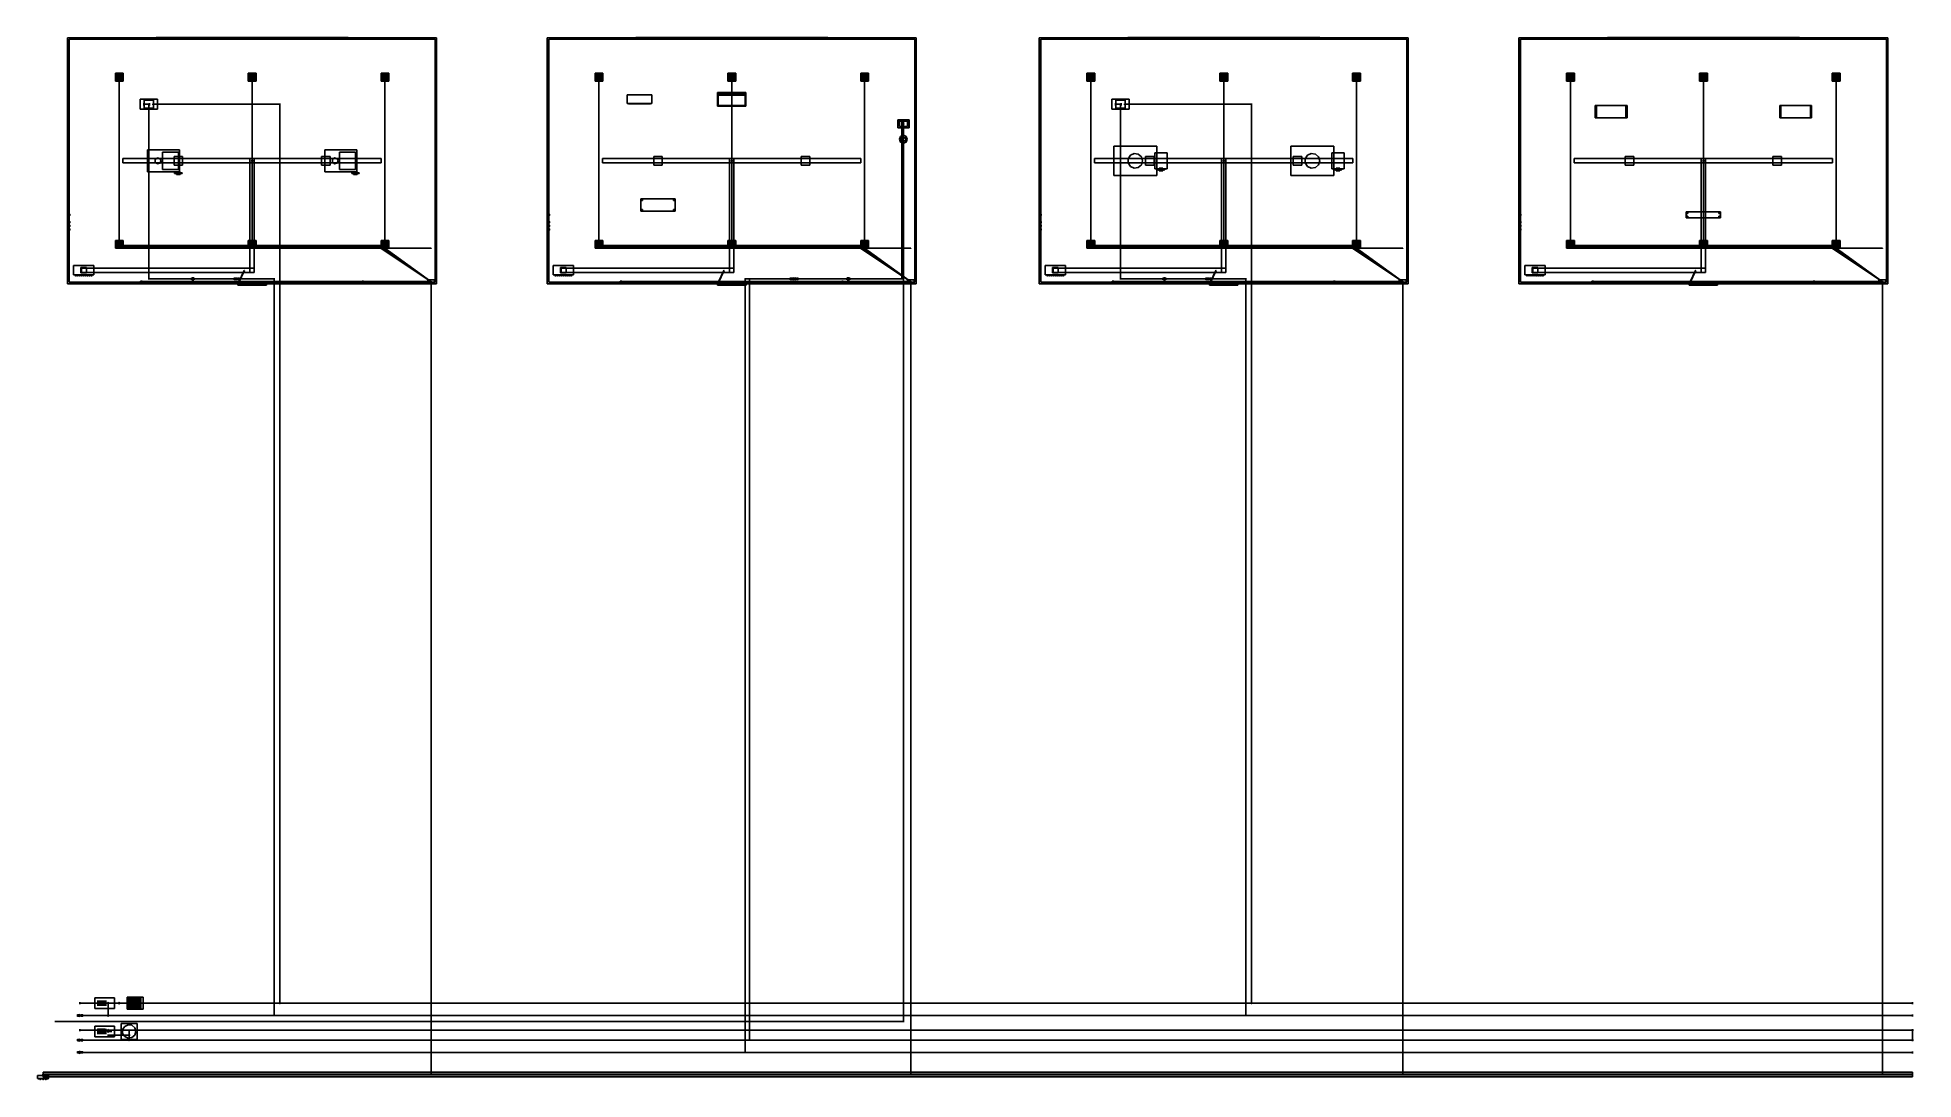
# Model space of a CAD drawing. Header units: millimetres. Extents: x -456450 to -303920, y -62705 to 22022.
import ezdxf

# ---------------------------------------------------------------- set-up
doc = ezdxf.new("R2010")
doc.units = ezdxf.units.MM

msp = doc.modelspace()

# ---------------------------------------------------------------- linework, layer by layer
at = {"layer": 'electrical'}
for p, q in [((-449792.21, 18800), (-449807.79, 18800)), ((-449807.79, 18800), (-449800, 18800)), ((-449800, 18800), (-449792.21, 18800)), ((-449800, 4880), (-449800, 18800)), ((-438992.21, 18800), (-439007.79, 18800)), ((-439007.79, 18800), (-439000, 18800)), ((-439000, 18800), (-438992.21, 18800)), ((-439000, 4880), (-439000, 18800)), ((-428192.21, 18800), (-428207.79, 18800)), ((-428207.79, 18800), (-428200, 18800)), ((-428200, 18800), (-428192.21, 18800)), ((-428200, 4880), (-428200, 18800)), ((-410792.21, 18800), (-410807.79, 18800)), ((-410807.79, 18800), (-410800, 18800)), ((-410800, 18800), (-410792.21, 18800)), ((-410800, 4880), (-410800, 18800)), ((-399992.21, 18800), (-400007.79, 18800)), ((-400007.79, 18800), (-400000, 18800)), ((-400000, 18800), (-399992.21, 18800)), ((-400000, 4880), (-400000, 18800)), ((-389192.21, 18800), (-389207.79, 18800)), ((-389207.79, 18800), (-389200, 18800)), ((-389200, 18800), (-389192.21, 18800)), ((-389200, 4880), (-389200, 18800)), ((-370792.21, 18800), (-370807.79, 18800)), ((-370807.79, 18800), (-370800, 18800)), ((-370800, 18800), (-370792.21, 18800)), ((-370800, 4880), (-370800, 18800)), ((-359992.21, 18800), (-360007.79, 18800)), ((-360007.79, 18800), (-360000, 18800)), ((-360000, 18800), (-359992.21, 18800)), ((-360000, 4880), (-360000, 18800)), ((-349192.21, 18800), (-349207.79, 18800)), ((-349207.79, 18800), (-349200, 18800)), ((-349200, 18800), (-349192.21, 18800)), ((-349200, 4880), (-349200, 18800)), ((-331792.21, 18800), (-331807.79, 18800)), ((-331807.79, 18800), (-331800, 18800)), ((-331800, 18800), (-331792.21, 18800)), ((-331800, 4880), (-331800, 18800)), ((-320992.21, 18800), (-321007.79, 18800)), ((-321007.79, 18800), (-321000, 18800)), ((-321000, 18800), (-320992.21, 18800)), ((-321000, 4880), (-321000, 18800)), ((-310192.21, 18800), (-310207.79, 18800)), ((-310207.79, 18800), (-310200, 18800)), ((-310200, 18800), (-310192.21, 18800)), ((-310200, 4880), (-310200, 18800)), ((-449792.21, 4880), (-449807.79, 4880)), ((-449807.79, 4880), (-449800, 4880)), ((-449800, 4872.21), (-449800, 4887.79)), ((-449800, 4887.79), (-449800, 4880)), ((-449800, 4880), (-449800, 4872.21)), ((-424450, 4880), (-449800, 4880)), ((-449800, 4880), (-449792.21, 4880)), ((-449500, 5108.74), (-449500, 5131.26)), ((-449500, 5131.26), (-449500, 5120)), ((-449500, 5120), (-449500, 5108.74)), ((-428500, 5120), (-449500, 5120)), ((-449500, 4988.74), (-449500, 5011.26)), ((-449500, 5011.26), (-449500, 5000)), ((-449500, 5000), (-449500, 4988.74)), ((-428500, 5000), (-449500, 5000)), ((-449500, 4868.74), (-449500, 4891.26)), ((-449500, 4891.26), (-449500, 4880)), ((-449500, 4880), (-449500, 4868.74)), ((-428500, 4880), (-449500, 4880)), ((-438992.21, 4880), (-439007.79, 4880)), ((-439007.79, 4880), (-439000, 4880)), ((-439000, 4880), (-438992.21, 4880)), ((-428507.6, 5109.45), (-428496.2, 5125.27)), ((-428496.2, 5125.27), (-428507.6, 5109.45)), ((-424457.6, 2189.45), (-428507.6, 5109.45)), ((-428507.39, 4989.31), (-428496.3, 5005.35)), ((-428496.3, 5005.35), (-428507.39, 4989.31)), ((-424457.39, 2189.31), (-428507.39, 4989.31)), ((-428507.17, 4869.16), (-428496.41, 4885.42)), ((-428496.41, 4885.42), (-428507.17, 4869.16)), ((-424457.17, 2189.16), (-428507.17, 4869.16)), ((-428500, 5108.74), (-428500, 5131.26)), ((-428500, 5131.26), (-428500, 5120)), ((-428500, 5120), (-428500, 5108.74)), ((-428500, 5120), (-428485.96, 5120)), ((-428485.96, 5120), (-428500, 5120)), ((-428500, 4988.74), (-428500, 5011.26)), ((-428500, 5011.26), (-428500, 5000)), ((-428500, 5000), (-428500, 4988.74)), ((-428500, 5000), (-428485.96, 5000)), ((-428485.96, 5000), (-428500, 5000)), ((-428500, 4868.74), (-428500, 4891.26)), ((-428500, 4891.26), (-428500, 4880)), ((-428500, 4880), (-428500, 4868.74)), ((-428500, 4880), (-428485.96, 4880)), ((-428485.96, 4880), (-428500, 4880)), ((-428496.41, 4885.42), (-428496.41, 4885.42)), ((-428496.3, 5005.35), (-428496.3, 5005.35)), ((-428496.2, 5125.27), (-428496.2, 5125.27)), ((-428192.21, 4880), (-428207.79, 4880)), ((-428207.79, 4880), (-428200, 4880)), ((-428200, 4880), (-428192.21, 4880)), ((-424450, 4872.21), (-424450, 4887.79)), ((-424450, 4887.79), (-424450, 4880)), ((-424450, 4880), (-424450, 4872.21)), ((-410792.21, 4880), (-410807.79, 4880)), ((-410807.79, 4880), (-410800, 4880)), ((-410800, 4872.21), (-410800, 4887.79)), ((-410800, 4887.79), (-410800, 4880)), ((-410800, 4880), (-410800, 4872.21)), ((-385450, 4880), (-410800, 4880)), ((-410800, 4880), (-410792.21, 4880)), ((-410500, 5108.74), (-410500, 5131.26)), ((-410500, 5131.26), (-410500, 5120)), ((-410500, 5120), (-410500, 5108.74)), ((-389500, 5120), (-410500, 5120)), ((-410500, 4988.74), (-410500, 5011.26)), ((-410500, 5011.26), (-410500, 5000)), ((-410500, 5000), (-410500, 4988.74)), ((-389500, 5000), (-410500, 5000)), ((-410500, 4868.74), (-410500, 4891.26)), ((-410500, 4891.26), (-410500, 4880)), ((-410500, 4880), (-410500, 4868.74)), ((-389500, 4880), (-410500, 4880)), ((-399992.21, 4880), (-400007.79, 4880)), ((-400007.79, 4880), (-400000, 4880)), ((-400000, 4880), (-399992.21, 4880)), ((-389507.6, 5109.45), (-389496.2, 5125.27)), ((-389496.2, 5125.27), (-389507.6, 5109.45)), ((-385457.6, 2189.45), (-389507.6, 5109.45)), ((-389507.39, 4989.31), (-389496.3, 5005.35)), ((-389496.3, 5005.35), (-389507.39, 4989.31)), ((-385457.39, 2189.31), (-389507.39, 4989.31)), ((-389507.17, 4869.16), (-389496.41, 4885.42)), ((-389496.41, 4885.42), (-389507.17, 4869.16)), ((-385457.17, 2189.16), (-389507.17, 4869.16)), ((-389500, 5108.74), (-389500, 5131.26)), ((-389500, 5131.26), (-389500, 5120)), ((-389500, 5120), (-389500, 5108.74)), ((-389500, 5120), (-389485.96, 5120)), ((-389485.96, 5120), (-389500, 5120)), ((-389500, 4988.74), (-389500, 5011.26)), ((-389500, 5011.26), (-389500, 5000)), ((-389500, 5000), (-389500, 4988.74)), ((-389500, 5000), (-389485.96, 5000)), ((-389485.96, 5000), (-389500, 5000)), ((-389500, 4868.74), (-389500, 4891.26)), ((-389500, 4891.26), (-389500, 4880)), ((-389500, 4880), (-389500, 4868.74)), ((-389500, 4880), (-389485.96, 4880)), ((-389485.96, 4880), (-389500, 4880)), ((-389496.41, 4885.42), (-389496.41, 4885.42)), ((-389496.3, 5005.35), (-389496.3, 5005.35)), ((-389496.2, 5125.27), (-389496.2, 5125.27)), ((-389192.21, 4880), (-389207.79, 4880)), ((-389207.79, 4880), (-389200, 4880)), ((-389200, 4880), (-389192.21, 4880)), ((-385450, 4872.21), (-385450, 4887.79)), ((-385450, 4887.79), (-385450, 4880)), ((-385450, 4880), (-385450, 4872.21)), ((-370792.21, 4880), (-370807.79, 4880)), ((-370807.79, 4880), (-370800, 4880)), ((-370800, 4872.21), (-370800, 4887.79)), ((-370800, 4887.79), (-370800, 4880)), ((-370800, 4880), (-370800, 4872.21)), ((-345450, 4880), (-370800, 4880)), ((-370800, 4880), (-370792.21, 4880)), ((-370500, 5108.74), (-370500, 5131.26)), ((-370500, 5131.26), (-370500, 5120)), ((-370500, 5120), (-370500, 5108.74)), ((-349500, 5120), (-370500, 5120)), ((-370500, 4988.74), (-370500, 5011.26)), ((-370500, 5011.26), (-370500, 5000)), ((-370500, 5000), (-370500, 4988.74)), ((-349500, 5000), (-370500, 5000)), ((-370500, 4868.74), (-370500, 4891.26)), ((-370500, 4891.26), (-370500, 4880)), ((-370500, 4880), (-370500, 4868.74)), ((-349500, 4880), (-370500, 4880)), ((-359992.21, 4880), (-360007.79, 4880)), ((-360007.79, 4880), (-360000, 4880)), ((-360000, 4880), (-359992.21, 4880)), ((-349507.6, 5109.45), (-349496.2, 5125.27)), ((-349496.2, 5125.27), (-349507.6, 5109.45)), ((-345457.6, 2189.45), (-349507.6, 5109.45)), ((-349507.39, 4989.31), (-349496.3, 5005.35)), ((-349496.3, 5005.35), (-349507.39, 4989.31)), ((-345457.39, 2189.31), (-349507.39, 4989.31)), ((-349507.17, 4869.16), (-349496.41, 4885.42)), ((-349496.41, 4885.42), (-349507.17, 4869.16)), ((-345457.17, 2189.16), (-349507.17, 4869.16)), ((-349500, 5108.74), (-349500, 5131.26)), ((-349500, 5131.26), (-349500, 5120)), ((-349500, 5120), (-349500, 5108.74)), ((-349500, 5120), (-349485.96, 5120)), ((-349485.96, 5120), (-349500, 5120)), ((-349500, 4988.74), (-349500, 5011.26)), ((-349500, 5011.26), (-349500, 5000)), ((-349500, 5000), (-349500, 4988.74)), ((-349500, 5000), (-349485.96, 5000)), ((-349485.96, 5000), (-349500, 5000)), ((-349500, 4868.74), (-349500, 4891.26)), ((-349500, 4891.26), (-349500, 4880)), ((-349500, 4880), (-349500, 4868.74)), ((-349500, 4880), (-349485.96, 4880)), ((-349485.96, 4880), (-349500, 4880)), ((-349496.41, 4885.42), (-349496.41, 4885.42)), ((-349496.3, 5005.35), (-349496.3, 5005.35)), ((-349496.2, 5125.27), (-349496.2, 5125.27)), ((-349192.21, 4880), (-349207.79, 4880)), ((-349207.79, 4880), (-349200, 4880)), ((-349200, 4880), (-349192.21, 4880)), ((-345450, 4872.21), (-345450, 4887.79)), ((-345450, 4887.79), (-345450, 4880)), ((-345450, 4880), (-345450, 4872.21)), ((-331792.21, 4880), (-331807.79, 4880)), ((-331807.79, 4880), (-331800, 4880)), ((-331800, 4872.21), (-331800, 4887.79)), ((-331800, 4887.79), (-331800, 4880)), ((-331800, 4880), (-331800, 4872.21)), ((-306450, 4880), (-331800, 4880)), ((-331800, 4880), (-331792.21, 4880)), ((-331500, 5108.74), (-331500, 5131.26)), ((-331500, 5131.26), (-331500, 5120)), ((-331500, 5120), (-331500, 5108.74)), ((-310500, 5120), (-331500, 5120)), ((-331500, 4988.74), (-331500, 5011.26)), ((-331500, 5011.26), (-331500, 5000)), ((-331500, 5000), (-331500, 4988.74)), ((-310500, 5000), (-331500, 5000)), ((-331500, 4868.74), (-331500, 4891.26)), ((-331500, 4891.26), (-331500, 4880)), ((-331500, 4880), (-331500, 4868.74)), ((-310500, 4880), (-331500, 4880)), ((-320992.21, 4880), (-321007.79, 4880)), ((-321007.79, 4880), (-321000, 4880)), ((-321000, 4880), (-320992.21, 4880)), ((-310507.6, 5109.45), (-310496.2, 5125.27)), ((-310496.2, 5125.27), (-310507.6, 5109.45)), ((-306457.6, 2189.45), (-310507.6, 5109.45)), ((-310507.39, 4989.31), (-310496.3, 5005.35)), ((-310496.3, 5005.35), (-310507.39, 4989.31)), ((-306457.39, 2189.31), (-310507.39, 4989.31)), ((-310507.17, 4869.16), (-310496.41, 4885.42)), ((-310496.41, 4885.42), (-310507.17, 4869.16)), ((-306457.17, 2189.16), (-310507.17, 4869.16)), ((-310500, 5108.74), (-310500, 5131.26)), ((-310500, 5131.26), (-310500, 5120)), ((-310500, 5120), (-310500, 5108.74)), ((-310500, 5120), (-310485.96, 5120)), ((-310485.96, 5120), (-310500, 5120)), ((-310500, 4988.74), (-310500, 5011.26)), ((-310500, 5011.26), (-310500, 5000)), ((-310500, 5000), (-310500, 4988.74)), ((-310500, 5000), (-310485.96, 5000)), ((-310485.96, 5000), (-310500, 5000)), ((-310500, 4868.74), (-310500, 4891.26)), ((-310500, 4891.26), (-310500, 4880)), ((-310500, 4880), (-310500, 4868.74)), ((-310500, 4880), (-310485.96, 4880)), ((-310485.96, 4880), (-310500, 4880)), ((-310496.41, 4885.42), (-310496.41, 4885.42)), ((-310496.3, 5005.35), (-310496.3, 5005.35)), ((-310496.2, 5125.27), (-310496.2, 5125.27)), ((-310192.21, 4880), (-310207.79, 4880)), ((-310207.79, 4880), (-310200, 4880)), ((-310200, 4880), (-310192.21, 4880)), ((-306450, 4872.21), (-306450, 4887.79)), ((-306450, 4887.79), (-306450, 4880)), ((-306450, 4880), (-306450, 4872.21)), ((-448065, 2150), (-448065, 2210)), ((-448065, 2210), (-447935, 2210)), ((-448065, 2150), (-447935, 2150)), ((-447991, 2180), (-448004.5, 2187.79)), ((-448004.5, 2187.79), (-448004.5, 2172.21)), ((-448004.5, 2172.21), (-447991, 2180)), ((-448000, 2172.21), (-448000, 2187.79)), ((-448000, 2187.79), (-448000, 2180)), ((-448000, 2180), (-424450, 2180)), ((-448000, 2180), (-448000, 2172.21)), ((-448000, 2180), (-447990.28, 2180)), ((-447990.28, 2180), (-448000, 2180)), ((-447935, 2150), (-447935, 2210)), ((-430065, 2150), (-430065, 2210)), ((-430065, 2210), (-429935, 2210)), ((-430065, 2150), (-429935, 2150)), ((-429991, 2180), (-430004.5, 2187.79)), ((-430004.5, 2187.79), (-430004.5, 2172.21)), ((-430004.5, 2172.21), (-429991, 2180)), ((-430000, 2172.21), (-430000, 2187.79)), ((-430000, 2187.79), (-430000, 2180)), ((-430000, 2180), (-424450, 2180)), ((-430000, 2180), (-430000, 2172.21)), ((-430000, 2180), (-429990.28, 2180)), ((-429990.28, 2180), (-430000, 2180)), ((-429935, 2150), (-429935, 2210)), ((-424725, 2075), (-424725, 2325)), ((-424725, 2325), (-424175, 2325)), ((-424725, 2075), (-424175, 2075)), ((-424685, 2047.5), (-424685, 2082.5)), ((-424685, 2082.5), (-424215, 2082.5)), ((-424685, 2047.5), (-424215, 2047.5)), ((-424637.5, 2010), (-424637.5, 2050)), ((-424637.5, 2050), (-424537.5, 2050)), ((-424637.5, 2010), (-424537.5, 2010)), ((-424564.12, 2020), (-424610.88, 2020)), ((-424610.88, 2020), (-424587.5, 2020)), ((-424564.12, 1995), (-424610.88, 1995)), ((-424610.88, 1995), (-424587.5, 1995)), ((-424587.5, 2020), (-424587.5, 1995)), ((-424587.5, 2020), (-424564.12, 2020)), ((-424587.5, 1995), (-424564.12, 1995)), ((-424537.5, 2010), (-424537.5, 2050)), ((-424500, 2010), (-424500, 2050)), ((-424500, 2050), (-424400, 2050)), ((-424500, 2010), (-424400, 2010)), ((-424426.62, 2020), (-424473.38, 2020)), ((-424473.38, 2020), (-424450, 2020)), ((-424426.62, 1995), (-424473.38, 1995)), ((-424473.38, 1995), (-424450, 1995)), ((-424468, 2200), (-424441, 2215.59)), ((-424441, 2184.41), (-424468, 2200)), ((-424434.41, 2200), (-424465.59, 2200)), ((-424465.59, 2200), (-424450, 2200)), ((-424457.6, 2189.45), (-424446.2, 2205.27)), ((-424446.2, 2205.27), (-424457.6, 2189.45)), ((-424457.39, 2189.31), (-424446.3, 2205.35)), ((-424446.3, 2205.35), (-424457.39, 2189.31)), ((-424457.17, 2189.16), (-424446.41, 2205.42)), ((-424446.41, 2205.42), (-424457.17, 2189.16)), ((-424437, 2200), (-424456.5, 2211.26)), ((-424456.5, 2211.26), (-424456.5, 2188.74)), ((-424437, 2200), (-424456.5, 2211.26)), ((-424456.5, 2211.26), (-424456.5, 2188.74)), ((-424437, 2200), (-424456.5, 2211.26)), ((-424456.5, 2211.26), (-424456.5, 2188.74)), ((-424456.5, 2188.74), (-424437, 2200)), ((-424456.5, 2188.74), (-424437, 2200)), ((-424456.5, 2188.74), (-424437, 2200)), ((-424450, 2200), (-424434.41, 2200)), ((-424450, -62300), (-424450, 2200)), ((-424450, 2200), (-424430.56, 2200)), ((-424430.56, 2200), (-424450, 2200)), ((-424450, 2200), (-424435.96, 2200)), ((-424435.96, 2200), (-424450, 2200)), ((-424450, 2200), (-424435.96, 2200)), ((-424435.96, 2200), (-424450, 2200)), ((-424450, 2200), (-424435.96, 2200)), ((-424435.96, 2200), (-424450, 2200)), ((-424450, 2172.21), (-424450, 2187.79)), ((-424450, 2187.79), (-424450, 2180)), ((-424450, 2172.21), (-424450, 2187.79)), ((-424450, 2187.79), (-424450, 2180)), ((-424450, 2180), (-424450, 2172.21)), ((-424450, 2180), (-424450, 2172.21)), ((-424450, 2020), (-424450, 1995)), ((-424450, 2020), (-424426.62, 2020)), ((-424450, 1995), (-424426.62, 1995)), ((-424446.41, 2205.42), (-424446.41, 2205.42)), ((-424446.3, 2205.35), (-424446.3, 2205.35)), ((-424446.2, 2205.27), (-424446.2, 2205.27)), ((-424441, 2215.59), (-424441, 2184.41)), ((-424400, 2010), (-424400, 2050)), ((-424362.5, 2010), (-424362.5, 2050)), ((-424362.5, 2050), (-424262.5, 2050)), ((-424362.5, 2010), (-424262.5, 2010)), ((-424289.12, 2020), (-424335.88, 2020)), ((-424335.88, 2020), (-424312.5, 2020)), ((-424289.12, 1995), (-424335.88, 1995)), ((-424335.88, 1995), (-424312.5, 1995)), ((-424312.5, 2020), (-424312.5, 1995)), ((-424312.5, 2020), (-424289.12, 2020)), ((-424312.5, 1995), (-424289.12, 1995)), ((-424262.5, 2010), (-424262.5, 2050)), ((-424215, 2047.5), (-424215, 2082.5)), ((-424175, 2075), (-424175, 2325)), ((-409065, 2150), (-409065, 2210)), ((-409065, 2210), (-408935, 2210)), ((-409065, 2150), (-408935, 2150)), ((-408991, 2180), (-409004.5, 2187.79)), ((-409004.5, 2187.79), (-409004.5, 2172.21)), ((-409004.5, 2172.21), (-408991, 2180)), ((-409000, 2172.21), (-409000, 2187.79)), ((-409000, 2187.79), (-409000, 2180)), ((-409000, 2180), (-385450, 2180)), ((-409000, 2180), (-409000, 2172.21)), ((-409000, 2180), (-408990.28, 2180)), ((-408990.28, 2180), (-409000, 2180)), ((-408935, 2150), (-408935, 2210)), ((-391065, 2150), (-391065, 2210)), ((-391065, 2210), (-390935, 2210)), ((-391065, 2150), (-390935, 2150)), ((-390991, 2180), (-391004.5, 2187.79)), ((-391004.5, 2187.79), (-391004.5, 2172.21)), ((-391004.5, 2172.21), (-390991, 2180)), ((-391000, 2172.21), (-391000, 2187.79)), ((-391000, 2187.79), (-391000, 2180)), ((-391000, 2180), (-385450, 2180)), ((-391000, 2180), (-391000, 2172.21)), ((-391000, 2180), (-390990.28, 2180)), ((-390990.28, 2180), (-391000, 2180)), ((-390935, 2150), (-390935, 2210)), ((-385725, 2075), (-385725, 2325)), ((-385725, 2325), (-385175, 2325)), ((-385725, 2075), (-385175, 2075)), ((-385685, 2047.5), (-385685, 2082.5)), ((-385685, 2082.5), (-385215, 2082.5)), ((-385685, 2047.5), (-385215, 2047.5)), ((-385637.5, 2010), (-385637.5, 2050)), ((-385637.5, 2050), (-385537.5, 2050)), ((-385637.5, 2010), (-385537.5, 2010)), ((-385564.12, 2020), (-385610.88, 2020)), ((-385610.88, 2020), (-385587.5, 2020)), ((-385564.12, 1995), (-385610.88, 1995)), ((-385610.88, 1995), (-385587.5, 1995)), ((-385587.5, 2020), (-385587.5, 1995)), ((-385587.5, 2020), (-385564.12, 2020)), ((-385587.5, 1995), (-385564.12, 1995)), ((-385537.5, 2010), (-385537.5, 2050)), ((-385500, 2010), (-385500, 2050)), ((-385500, 2050), (-385400, 2050)), ((-385500, 2010), (-385400, 2010)), ((-385426.62, 2020), (-385473.38, 2020)), ((-385473.38, 2020), (-385450, 2020)), ((-385426.62, 1995), (-385473.38, 1995)), ((-385473.38, 1995), (-385450, 1995)), ((-385468, 2200), (-385441, 2215.59)), ((-385441, 2184.41), (-385468, 2200)), ((-385434.41, 2200), (-385465.59, 2200)), ((-385465.59, 2200), (-385450, 2200)), ((-385457.6, 2189.45), (-385446.2, 2205.27)), ((-385446.2, 2205.27), (-385457.6, 2189.45)), ((-385457.39, 2189.31), (-385446.3, 2205.35)), ((-385446.3, 2205.35), (-385457.39, 2189.31)), ((-385457.17, 2189.16), (-385446.41, 2205.42)), ((-385446.41, 2205.42), (-385457.17, 2189.16)), ((-385437, 2200), (-385456.5, 2211.26)), ((-385456.5, 2211.26), (-385456.5, 2188.74)), ((-385437, 2200), (-385456.5, 2211.26)), ((-385456.5, 2211.26), (-385456.5, 2188.74)), ((-385437, 2200), (-385456.5, 2211.26)), ((-385456.5, 2211.26), (-385456.5, 2188.74)), ((-385456.5, 2188.74), (-385437, 2200)), ((-385456.5, 2188.74), (-385437, 2200)), ((-385456.5, 2188.74), (-385437, 2200)), ((-385450, 2200), (-385434.41, 2200)), ((-385450, -62300), (-385450, 2200)), ((-385450, 2200), (-385430.56, 2200)), ((-385430.56, 2200), (-385450, 2200)), ((-385450, 2200), (-385435.96, 2200)), ((-385435.96, 2200), (-385450, 2200)), ((-385450, 2200), (-385435.96, 2200)), ((-385435.96, 2200), (-385450, 2200)), ((-385450, 2200), (-385435.96, 2200)), ((-385435.96, 2200), (-385450, 2200)), ((-385450, 2172.21), (-385450, 2187.79)), ((-385450, 2187.79), (-385450, 2180)), ((-385450, 2172.21), (-385450, 2187.79)), ((-385450, 2187.79), (-385450, 2180)), ((-385450, 2180), (-385450, 2172.21)), ((-385450, 2180), (-385450, 2172.21)), ((-385450, 2020), (-385450, 1995)), ((-385450, 2020), (-385426.62, 2020)), ((-385450, 1995), (-385426.62, 1995)), ((-385446.41, 2205.42), (-385446.41, 2205.42)), ((-385446.3, 2205.35), (-385446.3, 2205.35)), ((-385446.2, 2205.27), (-385446.2, 2205.27)), ((-385441, 2215.59), (-385441, 2184.41)), ((-385400, 2010), (-385400, 2050)), ((-385362.5, 2010), (-385362.5, 2050)), ((-385362.5, 2050), (-385262.5, 2050)), ((-385362.5, 2010), (-385262.5, 2010)), ((-385289.12, 2020), (-385335.88, 2020)), ((-385335.88, 2020), (-385312.5, 2020)), ((-385289.12, 1995), (-385335.88, 1995)), ((-385335.88, 1995), (-385312.5, 1995)), ((-385312.5, 2020), (-385312.5, 1995)), ((-385312.5, 2020), (-385289.12, 2020)), ((-385312.5, 1995), (-385289.12, 1995)), ((-385262.5, 2010), (-385262.5, 2050)), ((-385215, 2047.5), (-385215, 2082.5)), ((-385175, 2075), (-385175, 2325)), ((-369065, 2150), (-369065, 2210)), ((-369065, 2210), (-368935, 2210)), ((-369065, 2150), (-368935, 2150)), ((-368991, 2180), (-369004.5, 2187.79)), ((-369004.5, 2187.79), (-369004.5, 2172.21)), ((-369004.5, 2172.21), (-368991, 2180)), ((-369000, 2172.21), (-369000, 2187.79)), ((-369000, 2187.79), (-369000, 2180)), ((-369000, 2180), (-345450, 2180)), ((-369000, 2180), (-369000, 2172.21)), ((-369000, 2180), (-368990.28, 2180)), ((-368990.28, 2180), (-369000, 2180)), ((-368935, 2150), (-368935, 2210)), ((-351065, 2150), (-351065, 2210)), ((-351065, 2210), (-350935, 2210)), ((-351065, 2150), (-350935, 2150)), ((-350991, 2180), (-351004.5, 2187.79)), ((-351004.5, 2187.79), (-351004.5, 2172.21)), ((-351004.5, 2172.21), (-350991, 2180)), ((-351000, 2172.21), (-351000, 2187.79)), ((-351000, 2187.79), (-351000, 2180)), ((-351000, 2180), (-345450, 2180)), ((-351000, 2180), (-351000, 2172.21)), ((-351000, 2180), (-350990.28, 2180)), ((-350990.28, 2180), (-351000, 2180)), ((-350935, 2150), (-350935, 2210)), ((-345725, 2075), (-345725, 2325)), ((-345725, 2325), (-345175, 2325)), ((-345725, 2075), (-345175, 2075)), ((-345685, 2047.5), (-345685, 2082.5)), ((-345685, 2082.5), (-345215, 2082.5)), ((-345685, 2047.5), (-345215, 2047.5)), ((-345637.5, 2010), (-345637.5, 2050)), ((-345637.5, 2050), (-345537.5, 2050)), ((-345637.5, 2010), (-345537.5, 2010)), ((-345564.12, 2020), (-345610.88, 2020)), ((-345610.88, 2020), (-345587.5, 2020)), ((-345564.12, 1995), (-345610.88, 1995)), ((-345610.88, 1995), (-345587.5, 1995)), ((-345587.5, 2020), (-345587.5, 1995)), ((-345587.5, 2020), (-345564.12, 2020)), ((-345587.5, 1995), (-345564.12, 1995)), ((-345537.5, 2010), (-345537.5, 2050)), ((-345500, 2010), (-345500, 2050)), ((-345500, 2050), (-345400, 2050)), ((-345500, 2010), (-345400, 2010)), ((-345426.62, 2020), (-345473.38, 2020)), ((-345473.38, 2020), (-345450, 2020)), ((-345426.62, 1995), (-345473.38, 1995)), ((-345473.38, 1995), (-345450, 1995)), ((-345468, 2200), (-345441, 2215.59)), ((-345441, 2184.41), (-345468, 2200)), ((-345434.41, 2200), (-345465.59, 2200)), ((-345465.59, 2200), (-345450, 2200)), ((-345457.6, 2189.45), (-345446.2, 2205.27)), ((-345446.2, 2205.27), (-345457.6, 2189.45)), ((-345457.39, 2189.31), (-345446.3, 2205.35)), ((-345446.3, 2205.35), (-345457.39, 2189.31)), ((-345457.17, 2189.16), (-345446.41, 2205.42)), ((-345446.41, 2205.42), (-345457.17, 2189.16)), ((-345437, 2200), (-345456.5, 2211.26)), ((-345456.5, 2211.26), (-345456.5, 2188.74)), ((-345437, 2200), (-345456.5, 2211.26)), ((-345456.5, 2211.26), (-345456.5, 2188.74)), ((-345437, 2200), (-345456.5, 2211.26)), ((-345456.5, 2211.26), (-345456.5, 2188.74)), ((-345456.5, 2188.74), (-345437, 2200)), ((-345456.5, 2188.74), (-345437, 2200)), ((-345456.5, 2188.74), (-345437, 2200)), ((-345450, 2200), (-345434.41, 2200)), ((-345450, -62300), (-345450, 2200)), ((-345450, 2200), (-345430.56, 2200)), ((-345430.56, 2200), (-345450, 2200)), ((-345450, 2200), (-345435.96, 2200)), ((-345435.96, 2200), (-345450, 2200)), ((-345450, 2200), (-345435.96, 2200)), ((-345435.96, 2200), (-345450, 2200)), ((-345450, 2200), (-345435.96, 2200)), ((-345435.96, 2200), (-345450, 2200)), ((-345450, 2172.21), (-345450, 2187.79)), ((-345450, 2187.79), (-345450, 2180)), ((-345450, 2172.21), (-345450, 2187.79)), ((-345450, 2187.79), (-345450, 2180)), ((-345450, 2180), (-345450, 2172.21)), ((-345450, 2180), (-345450, 2172.21)), ((-345450, 2020), (-345450, 1995)), ((-345450, 2020), (-345426.62, 2020)), ((-345450, 1995), (-345426.62, 1995)), ((-345446.41, 2205.42), (-345446.41, 2205.42)), ((-345446.3, 2205.35), (-345446.3, 2205.35)), ((-345446.2, 2205.27), (-345446.2, 2205.27)), ((-345441, 2215.59), (-345441, 2184.41)), ((-345400, 2010), (-345400, 2050)), ((-345362.5, 2010), (-345362.5, 2050)), ((-345362.5, 2050), (-345262.5, 2050)), ((-345362.5, 2010), (-345262.5, 2010)), ((-345289.12, 2020), (-345335.88, 2020)), ((-345335.88, 2020), (-345312.5, 2020)), ((-345289.12, 1995), (-345335.88, 1995)), ((-345335.88, 1995), (-345312.5, 1995)), ((-345312.5, 2020), (-345312.5, 1995)), ((-345312.5, 2020), (-345289.12, 2020)), ((-345312.5, 1995), (-345289.12, 1995)), ((-345262.5, 2010), (-345262.5, 2050)), ((-345215, 2047.5), (-345215, 2082.5)), ((-345175, 2075), (-345175, 2325)), ((-330065, 2150), (-330065, 2210)), ((-330065, 2210), (-329935, 2210)), ((-330065, 2150), (-329935, 2150)), ((-329991, 2180), (-330004.5, 2187.79)), ((-330004.5, 2187.79), (-330004.5, 2172.21)), ((-330004.5, 2172.21), (-329991, 2180)), ((-330000, 2172.21), (-330000, 2187.79)), ((-330000, 2187.79), (-330000, 2180)), ((-330000, 2180), (-306450, 2180)), ((-330000, 2180), (-330000, 2172.21)), ((-330000, 2180), (-329990.28, 2180)), ((-329990.28, 2180), (-330000, 2180)), ((-329935, 2150), (-329935, 2210)), ((-312065, 2150), (-312065, 2210)), ((-312065, 2210), (-311935, 2210)), ((-312065, 2150), (-311935, 2150)), ((-311991, 2180), (-312004.5, 2187.79)), ((-312004.5, 2187.79), (-312004.5, 2172.21)), ((-312004.5, 2172.21), (-311991, 2180)), ((-312000, 2172.21), (-312000, 2187.79)), ((-312000, 2187.79), (-312000, 2180)), ((-312000, 2180), (-306450, 2180)), ((-312000, 2180), (-312000, 2172.21)), ((-312000, 2180), (-311990.28, 2180)), ((-311990.28, 2180), (-312000, 2180)), ((-311935, 2150), (-311935, 2210)), ((-306725, 2075), (-306725, 2325)), ((-306725, 2325), (-306175, 2325)), ((-306725, 2075), (-306175, 2075)), ((-306685, 2047.5), (-306685, 2082.5)), ((-306685, 2082.5), (-306215, 2082.5)), ((-306685, 2047.5), (-306215, 2047.5)), ((-306637.5, 2010), (-306637.5, 2050)), ((-306637.5, 2050), (-306537.5, 2050)), ((-306637.5, 2010), (-306537.5, 2010)), ((-306564.12, 2020), (-306610.88, 2020)), ((-306610.88, 2020), (-306587.5, 2020)), ((-306564.12, 1995), (-306610.88, 1995)), ((-306610.88, 1995), (-306587.5, 1995)), ((-306587.5, 2020), (-306587.5, 1995)), ((-306587.5, 2020), (-306564.12, 2020)), ((-306587.5, 1995), (-306564.12, 1995)), ((-306537.5, 2010), (-306537.5, 2050)), ((-306500, 2010), (-306500, 2050)), ((-306500, 2050), (-306400, 2050)), ((-306500, 2010), (-306400, 2010)), ((-306426.62, 2020), (-306473.38, 2020)), ((-306473.38, 2020), (-306450, 2020)), ((-306426.62, 1995), (-306473.38, 1995)), ((-306473.38, 1995), (-306450, 1995)), ((-306468, 2200), (-306441, 2215.59)), ((-306441, 2184.41), (-306468, 2200)), ((-306434.41, 2200), (-306465.59, 2200)), ((-306465.59, 2200), (-306450, 2200)), ((-306457.6, 2189.45), (-306446.2, 2205.27)), ((-306446.2, 2205.27), (-306457.6, 2189.45)), ((-306457.39, 2189.31), (-306446.3, 2205.35)), ((-306446.3, 2205.35), (-306457.39, 2189.31)), ((-306457.17, 2189.16), (-306446.41, 2205.42)), ((-306446.41, 2205.42), (-306457.17, 2189.16)), ((-306437, 2200), (-306456.5, 2211.26)), ((-306456.5, 2211.26), (-306456.5, 2188.74)), ((-306437, 2200), (-306456.5, 2211.26)), ((-306456.5, 2211.26), (-306456.5, 2188.74)), ((-306437, 2200), (-306456.5, 2211.26)), ((-306456.5, 2211.26), (-306456.5, 2188.74)), ((-306456.5, 2188.74), (-306437, 2200)), ((-306456.5, 2188.74), (-306437, 2200)), ((-306456.5, 2188.74), (-306437, 2200)), ((-306450, 2200), (-306434.41, 2200)), ((-306450, -62300), (-306450, 2200)), ((-306450, 2200), (-306430.56, 2200)), ((-306430.56, 2200), (-306450, 2200)), ((-306450, 2200), (-306435.96, 2200)), ((-306435.96, 2200), (-306450, 2200)), ((-306450, 2200), (-306435.96, 2200)), ((-306435.96, 2200), (-306450, 2200)), ((-306450, 2200), (-306435.96, 2200)), ((-306435.96, 2200), (-306450, 2200)), ((-306450, 2172.21), (-306450, 2187.79)), ((-306450, 2187.79), (-306450, 2180)), ((-306450, 2172.21), (-306450, 2187.79)), ((-306450, 2187.79), (-306450, 2180)), ((-306450, 2180), (-306450, 2172.21)), ((-306450, 2180), (-306450, 2172.21)), ((-306450, 2020), (-306450, 1995)), ((-306450, 2020), (-306426.62, 2020)), ((-306450, 1995), (-306426.62, 1995)), ((-306446.41, 2205.42), (-306446.41, 2205.42)), ((-306446.3, 2205.35), (-306446.3, 2205.35)), ((-306446.2, 2205.27), (-306446.2, 2205.27)), ((-306441, 2215.59), (-306441, 2184.41)), ((-306400, 2010), (-306400, 2050)), ((-306362.5, 2010), (-306362.5, 2050)), ((-306362.5, 2050), (-306262.5, 2050)), ((-306362.5, 2010), (-306262.5, 2010)), ((-306289.12, 2020), (-306335.88, 2020)), ((-306335.88, 2020), (-306312.5, 2020)), ((-306289.12, 1995), (-306335.88, 1995)), ((-306335.88, 1995), (-306312.5, 1995)), ((-306312.5, 2020), (-306312.5, 1995)), ((-306312.5, 2020), (-306289.12, 2020)), ((-306312.5, 1995), (-306289.12, 1995)), ((-306262.5, 2010), (-306262.5, 2050)), ((-306215, 2047.5), (-306215, 2082.5)), ((-306175, 2075), (-306175, 2325)), ((-456450, -62625), (-456450, -62375)), ((-456450, -62375), (-455550, -62375)), ((-455978.35, -62300), (-456021.65, -62300)), ((-456021.65, -62300), (-456000, -62300)), ((-455978.35, -62500), (-456021.65, -62500)), ((-456021.65, -62500), (-456000, -62500)), ((-455975, -62300), (-456012.5, -62278.35)), ((-456012.5, -62278.35), (-456012.5, -62321.65)), ((-456012.5, -62321.65), (-455975, -62300)), ((-456000, -62150), (-456000, -62100)), ((-456000, -62500), (-456000, -62100)), ((-456000, -62100), (-304000, -62100)), ((-456000, -62150), (-456000, -62450)), ((-456000, -62150), (-304000, -62150)), ((-456000, -62315.59), (-456000, -62284.41)), ((-456000, -62284.41), (-456000, -62300)), ((-456000, -62300), (-304000, -62300)), ((-456000, -62300), (-456000, -62315.59)), ((-456000, -62300), (-455978.35, -62300)), ((-456000, -62500), (-456000, -62300)), ((-456000, -62300), (-455973, -62300)), ((-455973, -62300), (-456000, -62300)), ((-456000, -62500), (-456000, -62450)), ((-304000, -62450), (-456000, -62450)), ((-456000, -62500), (-304000, -62500)), ((-456000, -62500), (-455978.35, -62500)), ((-455550, -62625), (-455550, -62375)), ((-424434.41, -62300), (-424465.59, -62300)), ((-424465.59, -62300), (-424450, -62300)), ((-424450, -62300), (-424434.41, -62300)), ((-385434.41, -62300), (-385465.59, -62300)), ((-385465.59, -62300), (-385450, -62300)), ((-385450, -62300), (-385434.41, -62300)), ((-345434.41, -62300), (-345465.59, -62300)), ((-345465.59, -62300), (-345450, -62300)), ((-345450, -62300), (-345434.41, -62300)), ((-306434.41, -62300), (-306465.59, -62300)), ((-306465.59, -62300), (-306450, -62300)), ((-306450, -62300), (-306434.41, -62300)), ((-304000, -62150), (-304000, -62100)), ((-304000, -62500), (-304000, -62100)), ((-304000, -62150), (-304000, -62450)), ((-304000, -62315.59), (-304000, -62284.41)), ((-304000, -62284.41), (-304000, -62300)), ((-304000, -62300), (-304000, -62315.59)), ((-304000, -62500), (-304000, -62450)), ((-456450, -62625), (-455550, -62625)), ((-456410, -62652.5), (-456410, -62617.5)), ((-456410, -62617.5), (-455590, -62617.5)), ((-456410, -62652.5), (-455590, -62652.5)), ((-456275, -62690), (-456275, -62650)), ((-456275, -62650), (-456175, -62650)), ((-456275, -62690), (-456175, -62690)), ((-456201.62, -62680), (-456248.38, -62680)), ((-456248.38, -62680), (-456225, -62680)), ((-456201.62, -62705), (-456248.38, -62705)), ((-456248.38, -62705), (-456225, -62705)), ((-456225, -62680), (-456225, -62705)), ((-456225, -62680), (-456201.62, -62680)), ((-456225, -62705), (-456201.62, -62705)), ((-456175, -62690), (-456175, -62650)), ((-456050, -62690), (-456050, -62650)), ((-456050, -62650), (-455950, -62650)), ((-456050, -62690), (-455950, -62690)), ((-455976.62, -62680), (-456023.38, -62680)), ((-456023.38, -62680), (-456000, -62680)), ((-455976.62, -62705), (-456023.38, -62705)), ((-456023.38, -62705), (-456000, -62705)), ((-456000, -62680), (-456000, -62705)), ((-456000, -62680), (-455976.62, -62680)), ((-456000, -62705), (-455976.62, -62705)), ((-455950, -62690), (-455950, -62650)), ((-455825, -62690), (-455825, -62650)), ((-455825, -62650), (-455725, -62650)), ((-455825, -62690), (-455725, -62690)), ((-455751.62, -62680), (-455798.38, -62680)), ((-455798.38, -62680), (-455775, -62680)), ((-455751.62, -62705), (-455798.38, -62705)), ((-455798.38, -62705), (-455775, -62705)), ((-455775, -62680), (-455775, -62705)), ((-455775, -62680), (-455751.62, -62680)), ((-455775, -62705), (-455751.62, -62705)), ((-455725, -62690), (-455725, -62650)), ((-455590, -62652.5), (-455590, -62617.5))]:
    msp.add_line(p, q, dxfattribs=at)
at = {"layer": 'hvac'}
for p, q in [((-445350, 11650), (-445350, 12350)), ((-445350, 12350), (-444650, 12350)), ((-444650, 11650), (-444650, 12350)), ((-433350, 11650), (-433350, 12350)), ((-433350, 12350), (-432650, 12350)), ((-432650, 11650), (-432650, 12350)), ((-406350, 11650), (-406350, 12350)), ((-406350, 12350), (-405650, 12350)), ((-405650, 11650), (-405650, 12350)), ((-394350, 11650), (-394350, 12350)), ((-394350, 12350), (-393650, 12350)), ((-393650, 11650), (-393650, 12350)), ((-366350, 11650), (-366350, 12350)), ((-366350, 12350), (-365650, 12350)), ((-365650, 11650), (-365650, 12350)), ((-354350, 11650), (-354350, 12350)), ((-354350, 12350), (-353650, 12350)), ((-353650, 11650), (-353650, 12350)), ((-327350, 11650), (-327350, 12350)), ((-327350, 12350), (-326650, 12350)), ((-326650, 11650), (-326650, 12350)), ((-315350, 11650), (-315350, 12350)), ((-315350, 12350), (-314650, 12350)), ((-314650, 11650), (-314650, 12350)), ((-449500, 11825), (-449500, 12175)), ((-449500, 12175), (-428500, 12175)), ((-449500, 11825), (-428500, 11825)), ((-445350, 11650), (-444650, 11650)), ((-439175, 2925), (-439175, 12175)), ((-439175, 12175), (-438825, 12175)), ((-438825, 2925), (-438825, 12175)), ((-433350, 11650), (-432650, 11650)), ((-428500, 11825), (-428500, 12175)), ((-410500, 11825), (-410500, 12175)), ((-410500, 12175), (-389500, 12175)), ((-410500, 11825), (-389500, 11825)), ((-406350, 11650), (-405650, 11650)), ((-400175, 2925), (-400175, 12175)), ((-400175, 12175), (-399825, 12175)), ((-399825, 2925), (-399825, 12175)), ((-394350, 11650), (-393650, 11650)), ((-389500, 11825), (-389500, 12175)), ((-370500, 11825), (-370500, 12175)), ((-370500, 12175), (-349500, 12175)), ((-370500, 11825), (-349500, 11825)), ((-366350, 11650), (-365650, 11650)), ((-360175, 2925), (-360175, 12175)), ((-360175, 12175), (-359825, 12175)), ((-359825, 2925), (-359825, 12175)), ((-354350, 11650), (-353650, 11650)), ((-349500, 11825), (-349500, 12175)), ((-331500, 11825), (-331500, 12175)), ((-331500, 12175), (-310500, 12175)), ((-331500, 11825), (-310500, 11825)), ((-327350, 11650), (-326650, 11650)), ((-321175, 2925), (-321175, 12175)), ((-321175, 12175), (-320825, 12175)), ((-320825, 2925), (-320825, 12175)), ((-315350, 11650), (-314650, 11650)), ((-310500, 11825), (-310500, 12175)), ((-453525, 2725), (-453525, 3475)), ((-453525, 3475), (-451875, 3475)), ((-452925, 2875), (-452925, 3325)), ((-452925, 3325), (-452475, 3325)), ((-452875, 2925), (-452875, 3275)), ((-452875, 3275), (-438825, 3275)), ((-452475, 2875), (-452475, 3325)), ((-451875, 2725), (-451875, 3475)), ((-438825, 2925), (-438825, 3275)), ((-414525, 2725), (-414525, 3475)), ((-414525, 3475), (-412875, 3475)), ((-413925, 2875), (-413925, 3325)), ((-413925, 3325), (-413475, 3325)), ((-413875, 2925), (-413875, 3275)), ((-413875, 3275), (-399825, 3275)), ((-413475, 2875), (-413475, 3325)), ((-412875, 2725), (-412875, 3475)), ((-399825, 2925), (-399825, 3275)), ((-374525, 2725), (-374525, 3475)), ((-374525, 3475), (-372875, 3475)), ((-373925, 2875), (-373925, 3325)), ((-373925, 3325), (-373475, 3325)), ((-373875, 2925), (-373875, 3275)), ((-373875, 3275), (-359825, 3275)), ((-373475, 2875), (-373475, 3325)), ((-372875, 2725), (-372875, 3475)), ((-359825, 2925), (-359825, 3275)), ((-335525, 2725), (-335525, 3475)), ((-335525, 3475), (-333875, 3475)), ((-334925, 2875), (-334925, 3325)), ((-334925, 3325), (-334475, 3325)), ((-334875, 2925), (-334875, 3275)), ((-334875, 3275), (-320825, 3275)), ((-334475, 2875), (-334475, 3325)), ((-333875, 2725), (-333875, 3475)), ((-320825, 2925), (-320825, 3275)), ((-453525, 2725), (-451875, 2725)), ((-453425, 2680), (-453425, 2720)), ((-453425, 2720), (-451975, 2720)), ((-453425, 2680), (-451975, 2680)), ((-453360, 2640), (-453360, 2700)), ((-453360, 2700), (-453320, 2700)), ((-453360, 2640), (-453320, 2640)), ((-453320, 2640), (-453320, 2700)), ((-453200, 2640), (-453200, 2700)), ((-453200, 2700), (-453160, 2700)), ((-453200, 2640), (-453160, 2640)), ((-453160, 2640), (-453160, 2700)), ((-453040, 2640), (-453040, 2700)), ((-453040, 2700), (-453000, 2700)), ((-453040, 2640), (-453000, 2640)), ((-453000, 2640), (-453000, 2700)), ((-452925, 2875), (-452475, 2875)), ((-452880, 2640), (-452880, 2700)), ((-452880, 2700), (-452840, 2700)), ((-452880, 2640), (-452840, 2640)), ((-452875, 2925), (-438825, 2925)), ((-452840, 2640), (-452840, 2700)), ((-452720, 2640), (-452720, 2700)), ((-452720, 2700), (-452680, 2700)), ((-452720, 2640), (-452680, 2640)), ((-452680, 2640), (-452680, 2700)), ((-452560, 2640), (-452560, 2700)), ((-452560, 2700), (-452520, 2700)), ((-452560, 2640), (-452520, 2640)), ((-452520, 2640), (-452520, 2700)), ((-452400, 2640), (-452400, 2700)), ((-452400, 2700), (-452360, 2700)), ((-452400, 2640), (-452360, 2640)), ((-452360, 2640), (-452360, 2700)), ((-452240, 2640), (-452240, 2700)), ((-452240, 2700), (-452200, 2700)), ((-452240, 2640), (-452200, 2640)), ((-452200, 2640), (-452200, 2700)), ((-452080, 2640), (-452080, 2700)), ((-452080, 2700), (-452040, 2700)), ((-452080, 2640), (-452040, 2640)), ((-452040, 2640), (-452040, 2700)), ((-451975, 2680), (-451975, 2720)), ((-439175, 2925), (-438825, 2925)), ((-414525, 2725), (-412875, 2725)), ((-414425, 2680), (-414425, 2720)), ((-414425, 2720), (-412975, 2720)), ((-414425, 2680), (-412975, 2680)), ((-414360, 2640), (-414360, 2700)), ((-414360, 2700), (-414320, 2700)), ((-414360, 2640), (-414320, 2640)), ((-414320, 2640), (-414320, 2700)), ((-414200, 2640), (-414200, 2700)), ((-414200, 2700), (-414160, 2700)), ((-414200, 2640), (-414160, 2640)), ((-414160, 2640), (-414160, 2700)), ((-414040, 2640), (-414040, 2700)), ((-414040, 2700), (-414000, 2700)), ((-414040, 2640), (-414000, 2640)), ((-414000, 2640), (-414000, 2700)), ((-413925, 2875), (-413475, 2875)), ((-413880, 2640), (-413880, 2700)), ((-413880, 2700), (-413840, 2700)), ((-413880, 2640), (-413840, 2640)), ((-413875, 2925), (-399825, 2925)), ((-413840, 2640), (-413840, 2700)), ((-413720, 2640), (-413720, 2700)), ((-413720, 2700), (-413680, 2700)), ((-413720, 2640), (-413680, 2640)), ((-413680, 2640), (-413680, 2700)), ((-413560, 2640), (-413560, 2700)), ((-413560, 2700), (-413520, 2700)), ((-413560, 2640), (-413520, 2640)), ((-413520, 2640), (-413520, 2700)), ((-413400, 2640), (-413400, 2700)), ((-413400, 2700), (-413360, 2700)), ((-413400, 2640), (-413360, 2640)), ((-413360, 2640), (-413360, 2700)), ((-413240, 2640), (-413240, 2700)), ((-413240, 2700), (-413200, 2700)), ((-413240, 2640), (-413200, 2640)), ((-413200, 2640), (-413200, 2700)), ((-413080, 2640), (-413080, 2700)), ((-413080, 2700), (-413040, 2700)), ((-413080, 2640), (-413040, 2640)), ((-413040, 2640), (-413040, 2700)), ((-412975, 2680), (-412975, 2720)), ((-400175, 2925), (-399825, 2925)), ((-374525, 2725), (-372875, 2725)), ((-374425, 2680), (-374425, 2720)), ((-374425, 2720), (-372975, 2720)), ((-374425, 2680), (-372975, 2680)), ((-374360, 2640), (-374360, 2700)), ((-374360, 2700), (-374320, 2700)), ((-374360, 2640), (-374320, 2640)), ((-374320, 2640), (-374320, 2700)), ((-374200, 2640), (-374200, 2700)), ((-374200, 2700), (-374160, 2700)), ((-374200, 2640), (-374160, 2640)), ((-374160, 2640), (-374160, 2700)), ((-374040, 2640), (-374040, 2700)), ((-374040, 2700), (-374000, 2700)), ((-374040, 2640), (-374000, 2640)), ((-374000, 2640), (-374000, 2700)), ((-373925, 2875), (-373475, 2875)), ((-373880, 2640), (-373880, 2700)), ((-373880, 2700), (-373840, 2700)), ((-373880, 2640), (-373840, 2640)), ((-373875, 2925), (-359825, 2925)), ((-373840, 2640), (-373840, 2700)), ((-373720, 2640), (-373720, 2700)), ((-373720, 2700), (-373680, 2700)), ((-373720, 2640), (-373680, 2640)), ((-373680, 2640), (-373680, 2700)), ((-373560, 2640), (-373560, 2700)), ((-373560, 2700), (-373520, 2700)), ((-373560, 2640), (-373520, 2640)), ((-373520, 2640), (-373520, 2700)), ((-373400, 2640), (-373400, 2700)), ((-373400, 2700), (-373360, 2700)), ((-373400, 2640), (-373360, 2640)), ((-373360, 2640), (-373360, 2700)), ((-373240, 2640), (-373240, 2700)), ((-373240, 2700), (-373200, 2700)), ((-373240, 2640), (-373200, 2640)), ((-373200, 2640), (-373200, 2700)), ((-373080, 2640), (-373080, 2700)), ((-373080, 2700), (-373040, 2700)), ((-373080, 2640), (-373040, 2640)), ((-373040, 2640), (-373040, 2700)), ((-372975, 2680), (-372975, 2720)), ((-360175, 2925), (-359825, 2925)), ((-335525, 2725), (-333875, 2725)), ((-335425, 2680), (-335425, 2720)), ((-335425, 2720), (-333975, 2720)), ((-335425, 2680), (-333975, 2680)), ((-335360, 2640), (-335360, 2700)), ((-335360, 2700), (-335320, 2700)), ((-335360, 2640), (-335320, 2640)), ((-335320, 2640), (-335320, 2700)), ((-335200, 2640), (-335200, 2700)), ((-335200, 2700), (-335160, 2700)), ((-335200, 2640), (-335160, 2640)), ((-335160, 2640), (-335160, 2700)), ((-335040, 2640), (-335040, 2700)), ((-335040, 2700), (-335000, 2700)), ((-335040, 2640), (-335000, 2640)), ((-335000, 2640), (-335000, 2700)), ((-334925, 2875), (-334475, 2875)), ((-334880, 2640), (-334880, 2700)), ((-334880, 2700), (-334840, 2700)), ((-334880, 2640), (-334840, 2640)), ((-334875, 2925), (-320825, 2925)), ((-334840, 2640), (-334840, 2700)), ((-334720, 2640), (-334720, 2700)), ((-334720, 2700), (-334680, 2700)), ((-334720, 2640), (-334680, 2640)), ((-334680, 2640), (-334680, 2700)), ((-334560, 2640), (-334560, 2700)), ((-334560, 2700), (-334520, 2700)), ((-334560, 2640), (-334520, 2640)), ((-334520, 2640), (-334520, 2700)), ((-334400, 2640), (-334400, 2700)), ((-334400, 2700), (-334360, 2700)), ((-334400, 2640), (-334360, 2640)), ((-334360, 2640), (-334360, 2700)), ((-334240, 2640), (-334240, 2700)), ((-334240, 2700), (-334200, 2700)), ((-334240, 2640), (-334200, 2640)), ((-334200, 2640), (-334200, 2700)), ((-334080, 2640), (-334080, 2700)), ((-334080, 2700), (-334040, 2700)), ((-334080, 2640), (-334040, 2640)), ((-334040, 2640), (-334040, 2700)), ((-333975, 2680), (-333975, 2720)), ((-321175, 2925), (-320825, 2925))]:
    msp.add_line(p, q, dxfattribs=at)
at = {"layer": 'interiors'}
for p, q in [((-454000, 2000), (-454000, 22000)), ((-454000, 22000), (-424000, 22000)), ((-424120, 21880), (-453880, 21880)), ((-453880, 2120), (-453880, 21880)), ((-453875, 2125), (-453875, 21875)), ((-453875, 21875), (-424125, 21875)), ((-446800, 21977.5), (-446800, 22022.5)), ((-446800, 22022.5), (-431200, 22022.5)), ((-446800, 22000), (-431200, 22000)), ((-446800, 21880), (-446800, 22000)), ((-446800, 21977.5), (-431200, 21977.5)), ((-446800, 21880), (-431200, 21880)), ((-431200, 21977.5), (-431200, 22022.5)), ((-431200, 21880), (-431200, 22000)), ((-424125, 2125), (-424125, 21875)), ((-424120, 2120), (-424120, 21880)), ((-424000, 2000), (-424000, 22000)), ((-415000, 2000), (-415000, 22000)), ((-415000, 22000), (-385000, 22000)), ((-385120, 21880), (-414880, 21880)), ((-414880, 2120), (-414880, 21880)), ((-414875, 2125), (-414875, 21875)), ((-414875, 21875), (-385125, 21875)), ((-407800, 21977.5), (-407800, 22022.5)), ((-407800, 22022.5), (-392200, 22022.5)), ((-407800, 22000), (-392200, 22000)), ((-407800, 21880), (-407800, 22000)), ((-407800, 21977.5), (-392200, 21977.5)), ((-407800, 21880), (-392200, 21880)), ((-392200, 21977.5), (-392200, 22022.5)), ((-392200, 21880), (-392200, 22000)), ((-385125, 2125), (-385125, 21875)), ((-385120, 2120), (-385120, 21880)), ((-385000, 2000), (-385000, 22000)), ((-375000, 2000), (-375000, 22000)), ((-375000, 22000), (-345000, 22000)), ((-345120, 21880), (-374880, 21880)), ((-374880, 2120), (-374880, 21880)), ((-374875, 2125), (-374875, 21875)), ((-374875, 21875), (-345125, 21875)), ((-367800, 21977.5), (-367800, 22022.5)), ((-367800, 22022.5), (-352200, 22022.5)), ((-367800, 22000), (-352200, 22000)), ((-367800, 21880), (-367800, 22000)), ((-367800, 21977.5), (-352200, 21977.5)), ((-367800, 21880), (-352200, 21880)), ((-352200, 21977.5), (-352200, 22022.5)), ((-352200, 21880), (-352200, 22000)), ((-345125, 2125), (-345125, 21875)), ((-345120, 2120), (-345120, 21880)), ((-345000, 2000), (-345000, 22000)), ((-336000, 2000), (-336000, 22000)), ((-336000, 22000), (-306000, 22000)), ((-306120, 21880), (-335880, 21880)), ((-335880, 2120), (-335880, 21880)), ((-335875, 2125), (-335875, 21875)), ((-335875, 21875), (-306125, 21875)), ((-328800, 21977.5), (-328800, 22022.5)), ((-328800, 22022.5), (-313200, 22022.5)), ((-328800, 22000), (-313200, 22000)), ((-328800, 21880), (-328800, 22000)), ((-328800, 21977.5), (-313200, 21977.5)), ((-328800, 21880), (-313200, 21880)), ((-313200, 21977.5), (-313200, 22022.5)), ((-313200, 21880), (-313200, 22000)), ((-306125, 2125), (-306125, 21875)), ((-306120, 2120), (-306120, 21880)), ((-306000, 2000), (-306000, 22000)), ((-408500, 16650), (-408500, 17350)), ((-408500, 17350), (-406500, 17350)), ((-406500, 16650), (-406500, 17350)), ((-401150, 16450), (-401150, 17550)), ((-401150, 17550), (-398850, 17550)), ((-401100, 16500), (-401100, 17500)), ((-401100, 17500), (-398900, 17500)), ((-401100, 17325), (-401100, 17475)), ((-401100, 17475), (-398900, 17475)), ((-401100, 17325), (-398900, 17325)), ((-398900, 16500), (-398900, 17500)), ((-398900, 17325), (-398900, 17475)), ((-398850, 16450), (-398850, 17550)), ((-408500, 16650), (-406500, 16650)), ((-408400, 16627.5), (-408400, 16652.5)), ((-408400, 16652.5), (-406600, 16652.5)), ((-408400, 16627.5), (-406600, 16627.5)), ((-406600, 16627.5), (-406600, 16652.5)), ((-401150, 16450), (-398850, 16450)), ((-401100, 16500), (-398900, 16500)), ((-329800, 15500), (-329800, 16500)), ((-329800, 16500), (-327200, 16500)), ((-329800, 15500), (-327200, 15500)), ((-329795, 15500), (-329795, 16500)), ((-329795, 16500), (-329705, 16500)), ((-329795, 15500), (-329705, 15500)), ((-329705, 15500), (-329705, 16500)), ((-327295, 15500), (-327295, 16500)), ((-327295, 16500), (-327205, 16500)), ((-327295, 15500), (-327205, 15500)), ((-327205, 15500), (-327205, 16500)), ((-327200, 15500), (-327200, 16500)), ((-314800, 15500), (-314800, 16500)), ((-314800, 16500), (-312200, 16500)), ((-314800, 15500), (-312200, 15500)), ((-314795, 15500), (-314795, 16500)), ((-314795, 16500), (-314705, 16500)), ((-314795, 15500), (-314705, 15500)), ((-314705, 15500), (-314705, 16500)), ((-312295, 15500), (-312295, 16500)), ((-312295, 16500), (-312205, 16500)), ((-312295, 15500), (-312205, 15500)), ((-312205, 15500), (-312205, 16500)), ((-312200, 15500), (-312200, 16500)), ((-447500, 11100), (-447500, 12900)), ((-447500, 12900), (-444900, 12900)), ((-446705.63, 12243.73), (-446875.24, 12108.47)), ((-446494.13, 12195.46), (-446705.63, 12243.73)), ((-446300, 11300), (-446300, 12700)), ((-446300, 12700), (-445000, 12700)), ((-445000, 11300), (-445000, 12700)), ((-444900, 11100), (-444900, 12900)), ((-433100, 11100), (-433100, 12900)), ((-433100, 12900), (-430500, 12900)), ((-432305.63, 12243.73), (-432475.24, 12108.47)), ((-432094.13, 12195.46), (-432305.63, 12243.73)), ((-431900, 11300), (-431900, 12700)), ((-431900, 12700), (-430600, 12700)), ((-430600, 11300), (-430600, 12700)), ((-430500, 11100), (-430500, 12900)), ((-368950, 10800), (-368950, 13200)), ((-368950, 13200), (-365450, 13200)), ((-367592.92, 12453.45), (-367775.7, 12169.04)), ((-367285.39, 12593.89), (-367592.92, 12453.45)), ((-366950.75, 12545.78), (-367285.39, 12593.89)), ((-366695.25, 12324.38), (-366950.75, 12545.78)), ((-366600, 12000), (-366695.25, 12324.38)), ((-365600, 11350), (-365600, 12650)), ((-365600, 12650), (-364600, 12650)), ((-365450, 10800), (-365450, 13200)), ((-364600, 11350), (-364600, 12650)), ((-354550, 10800), (-354550, 13200)), ((-354550, 13200), (-351050, 13200)), ((-353192.92, 12453.45), (-353375.7, 12169.04)), ((-352885.39, 12593.89), (-353192.92, 12453.45)), ((-352550.75, 12545.78), (-352885.39, 12593.89)), ((-352295.25, 12324.38), (-352550.75, 12545.78)), ((-352200, 12000), (-352295.25, 12324.38)), ((-351200, 11350), (-351200, 12650)), ((-351200, 12650), (-350200, 12650)), ((-351050, 10800), (-351050, 13200)), ((-350200, 11350), (-350200, 12650)), ((-447500, 11100), (-444900, 11100)), ((-446875.24, 12108.47), (-446875.24, 11891.53)), ((-446875.24, 11891.53), (-446705.63, 11756.27)), ((-446705.63, 11756.27), (-446494.13, 11804.54)), ((-446400, 12000), (-446494.13, 12195.46)), ((-446494.13, 11804.54), (-446400, 12000)), ((-446300, 11300), (-445000, 11300)), ((-445300, 10970), (-445300, 11030)), ((-445300, 11030), (-444700, 11030)), ((-445300, 10970), (-444700, 10970)), ((-445150, 10890), (-445150, 11110)), ((-445150, 11110), (-444850, 11110)), ((-445150, 10890), (-444850, 10890)), ((-445030, 10965), (-445030, 11035)), ((-445030, 11035), (-444970, 11035)), ((-445030, 10965), (-444970, 10965)), ((-444970, 10965), (-444970, 11035)), ((-444850, 10890), (-444850, 11110)), ((-444700, 10970), (-444700, 11030)), ((-433100, 11100), (-430500, 11100)), ((-432475.24, 12108.47), (-432475.24, 11891.53)), ((-432475.24, 11891.53), (-432305.63, 11756.27)), ((-432305.63, 11756.27), (-432094.13, 11804.54)), ((-432000, 12000), (-432094.13, 12195.46)), ((-432094.13, 11804.54), (-432000, 12000)), ((-431900, 11300), (-430600, 11300)), ((-430900, 10970), (-430900, 11030)), ((-430900, 11030), (-430300, 11030)), ((-430900, 10970), (-430300, 10970)), ((-430750, 10890), (-430750, 11110)), ((-430750, 11110), (-430450, 11110)), ((-430750, 10890), (-430450, 10890)), ((-430630, 10965), (-430630, 11035)), ((-430630, 11035), (-430570, 11035)), ((-430630, 10965), (-430570, 10965)), ((-430570, 10965), (-430570, 11035)), ((-430450, 10890), (-430450, 11110)), ((-430300, 10970), (-430300, 11030)), ((-368950, 10800), (-365450, 10800)), ((-367775.7, 12169.04), (-367775.7, 11830.96)), ((-367775.7, 11830.96), (-367592.92, 11546.55)), ((-367592.92, 11546.55), (-367285.39, 11406.11)), ((-367285.39, 11406.11), (-366950.75, 11454.22)), ((-366950.75, 11454.22), (-366695.25, 11675.62)), ((-366695.25, 11675.62), (-366600, 12000)), ((-365600, 11350), (-364600, 11350)), ((-365400, 11270), (-365400, 11330)), ((-365400, 11330), (-364800, 11330)), ((-365400, 11270), (-364800, 11270)), ((-365250, 11190), (-365250, 11410)), ((-365250, 11410), (-364950, 11410)), ((-365250, 11190), (-364950, 11190)), ((-365130, 11265), (-365130, 11335)), ((-365130, 11335), (-365070, 11335)), ((-365130, 11265), (-365070, 11265)), ((-365070, 11265), (-365070, 11335)), ((-364950, 11190), (-364950, 11410)), ((-364800, 11270), (-364800, 11330)), ((-354550, 10800), (-351050, 10800)), ((-353375.7, 12169.04), (-353375.7, 11830.96)), ((-353375.7, 11830.96), (-353192.92, 11546.55)), ((-353192.92, 11546.55), (-352885.39, 11406.11)), ((-352885.39, 11406.11), (-352550.75, 11454.22)), ((-352550.75, 11454.22), (-352295.25, 11675.62)), ((-352295.25, 11675.62), (-352200, 12000)), ((-351200, 11350), (-350200, 11350)), ((-351000, 11270), (-351000, 11330)), ((-351000, 11330), (-350400, 11330)), ((-351000, 11270), (-350400, 11270)), ((-350850, 11190), (-350850, 11410)), ((-350850, 11410), (-350550, 11410)), ((-350850, 11190), (-350550, 11190)), ((-350730, 11265), (-350730, 11335)), ((-350730, 11335), (-350670, 11335)), ((-350730, 11265), (-350670, 11265)), ((-350670, 11265), (-350670, 11335)), ((-350550, 11190), (-350550, 11410)), ((-350400, 11270), (-350400, 11330)), ((-407400, 7900), (-407400, 8900)), ((-407400, 8900), (-404600, 8900)), ((-407400, 7900), (-404600, 7900)), ((-407335, 8765), (-407335, 8835)), ((-407335, 8835), (-407265, 8835)), ((-407335, 8765), (-407265, 8765)), ((-407335, 7965), (-407335, 8035)), ((-407335, 8035), (-407265, 8035)), ((-407335, 7965), (-407265, 7965)), ((-407265, 8765), (-407265, 8835)), ((-407265, 7965), (-407265, 8035)), ((-404735, 8765), (-404735, 8835)), ((-404735, 8835), (-404665, 8835)), ((-404735, 8765), (-404665, 8765)), ((-404735, 7965), (-404735, 8035)), ((-404735, 8035), (-404665, 8035)), ((-404735, 7965), (-404665, 7965)), ((-404665, 8765), (-404665, 8835)), ((-404665, 7965), (-404665, 8035)), ((-404600, 7900), (-404600, 8900)), ((-322400, 7350), (-322400, 7850)), ((-322400, 7850), (-319600, 7850)), ((-322335, 7715), (-322335, 7785)), ((-322335, 7785), (-322265, 7785)), ((-322335, 7715), (-322265, 7715)), ((-322265, 7715), (-322265, 7785)), ((-319735, 7715), (-319735, 7785)), ((-319735, 7785), (-319665, 7785)), ((-319735, 7715), (-319665, 7715)), ((-319665, 7715), (-319665, 7785)), ((-319600, 7350), (-319600, 7850)), ((-322400, 7350), (-319600, 7350)), ((-322335, 7415), (-322335, 7485)), ((-322335, 7485), (-322265, 7485)), ((-322335, 7415), (-322265, 7415)), ((-322265, 7415), (-322265, 7485)), ((-319735, 7415), (-319735, 7485)), ((-319735, 7485), (-319665, 7485)), ((-319735, 7415), (-319665, 7415)), ((-319665, 7415), (-319665, 7485)), ((-440110.39, 2109.51), (-439653.96, 3088.32)), ((-440069.61, 2090.49), (-439613.18, 3069.3)), ((-439613.18, 3069.3), (-439653.96, 3088.32)), ((-401110.39, 2109.51), (-400653.96, 3088.32)), ((-401069.61, 2090.49), (-400613.18, 3069.3)), ((-400613.18, 3069.3), (-400653.96, 3088.32)), ((-361110.39, 2109.51), (-360653.96, 3088.32)), ((-361069.61, 2090.49), (-360613.18, 3069.3)), ((-360613.18, 3069.3), (-360653.96, 3088.32)), ((-322110.39, 2109.51), (-321653.96, 3088.32)), ((-322069.61, 2090.49), (-321613.18, 3069.3)), ((-321613.18, 3069.3), (-321653.96, 3088.32)), ((-454000, 2000), (-440200, 2000)), ((-454000, 2000), (-424000, 2000)), ((-424120, 2120), (-453880, 2120)), ((-440200, 2120), (-453880, 2120)), ((-453875, 2125), (-424125, 2125)), ((-440200, 2000), (-440200, 2120)), ((-440200, 2120), (-437800, 2120)), ((-440200, 2000), (-437800, 2000)), ((-440155, 1880), (-440155, 2120)), ((-440155, 2120), (-440085, 2120)), ((-440155, 1880), (-440085, 1880)), ((-440150, 1880), (-440150, 2120)), ((-440150, 2120), (-437850, 2120)), ((-440150, 1880), (-437850, 1880)), ((-440069.61, 2090.49), (-440110.39, 2109.51)), ((-440085, 1880), (-440085, 2120)), ((-437915, 1880), (-437915, 2120)), ((-437915, 2120), (-437845, 2120)), ((-437915, 1880), (-437845, 1880)), ((-437850, 1880), (-437850, 2120)), ((-437845, 1880), (-437845, 2120)), ((-437800, 2000), (-437800, 2120)), ((-424120, 2120), (-437800, 2120)), ((-437800, 2000), (-424000, 2000)), ((-415000, 2000), (-401200, 2000)), ((-415000, 2000), (-385000, 2000)), ((-385120, 2120), (-414880, 2120)), ((-401200, 2120), (-414880, 2120)), ((-414875, 2125), (-385125, 2125)), ((-401200, 2000), (-401200, 2120)), ((-401200, 2120), (-398800, 2120)), ((-401200, 2000), (-398800, 2000)), ((-401155, 1880), (-401155, 2120)), ((-401155, 2120), (-401085, 2120)), ((-401155, 1880), (-401085, 1880)), ((-401150, 1880), (-401150, 2120)), ((-401150, 2120), (-398850, 2120)), ((-401150, 1880), (-398850, 1880)), ((-401069.61, 2090.49), (-401110.39, 2109.51)), ((-401085, 1880), (-401085, 2120)), ((-398915, 1880), (-398915, 2120)), ((-398915, 2120), (-398845, 2120)), ((-398915, 1880), (-398845, 1880)), ((-398850, 1880), (-398850, 2120)), ((-398845, 1880), (-398845, 2120)), ((-398800, 2000), (-398800, 2120)), ((-385120, 2120), (-398800, 2120)), ((-398800, 2000), (-385000, 2000)), ((-375000, 2000), (-361200, 2000)), ((-375000, 2000), (-345000, 2000)), ((-345120, 2120), (-374880, 2120)), ((-361200, 2120), (-374880, 2120)), ((-374875, 2125), (-345125, 2125)), ((-361200, 2000), (-361200, 2120)), ((-361200, 2120), (-358800, 2120)), ((-361200, 2000), (-358800, 2000)), ((-361155, 1880), (-361155, 2120)), ((-361155, 2120), (-361085, 2120)), ((-361155, 1880), (-361085, 1880)), ((-361150, 1880), (-361150, 2120)), ((-361150, 2120), (-358850, 2120)), ((-361150, 1880), (-358850, 1880)), ((-361069.61, 2090.49), (-361110.39, 2109.51)), ((-361085, 1880), (-361085, 2120)), ((-358915, 1880), (-358915, 2120)), ((-358915, 2120), (-358845, 2120)), ((-358915, 1880), (-358845, 1880)), ((-358850, 1880), (-358850, 2120)), ((-358845, 1880), (-358845, 2120)), ((-358800, 2000), (-358800, 2120)), ((-345120, 2120), (-358800, 2120)), ((-358800, 2000), (-345000, 2000)), ((-336000, 2000), (-322200, 2000)), ((-336000, 2000), (-306000, 2000)), ((-306120, 2120), (-335880, 2120)), ((-322200, 2120), (-335880, 2120)), ((-335875, 2125), (-306125, 2125)), ((-322200, 2000), (-322200, 2120)), ((-322200, 2120), (-319800, 2120)), ((-322200, 2000), (-319800, 2000)), ((-322155, 1880), (-322155, 2120)), ((-322155, 2120), (-322085, 2120)), ((-322155, 1880), (-322085, 1880)), ((-322150, 1880), (-322150, 2120)), ((-322150, 2120), (-319850, 2120)), ((-322150, 1880), (-319850, 1880)), ((-322069.61, 2090.49), (-322110.39, 2109.51)), ((-322085, 1880), (-322085, 2120)), ((-319915, 1880), (-319915, 2120)), ((-319915, 2120), (-319845, 2120)), ((-319915, 1880), (-319845, 1880)), ((-319850, 1880), (-319850, 2120)), ((-319845, 1880), (-319845, 2120)), ((-319800, 2000), (-319800, 2120)), ((-306120, 2120), (-319800, 2120)), ((-319800, 2000), (-306000, 2000))]:
    msp.add_line(p, q, dxfattribs=at)
at = {"layer": 'lighting'}
for p, q in [((-450120, 18480), (-450120, 19120)), ((-450120, 19120), (-449480, 19120)), ((-450120, 18480), (-449480, 18480)), ((-450080, 18520), (-450080, 19080)), ((-450080, 19080), (-449520, 19080)), ((-450080, 18520), (-449520, 18520)), ((-450046, 18530), (-450046, 19070)), ((-450046, 19070), (-450034, 19070)), ((-450046, 18530), (-450034, 18530)), ((-450034, 18530), (-450034, 19070)), ((-449966, 18530), (-449966, 19070)), ((-449966, 19070), (-449954, 19070)), ((-449966, 18530), (-449954, 18530)), ((-449954, 18530), (-449954, 19070)), ((-449886, 18530), (-449886, 19070)), ((-449886, 19070), (-449874, 19070)), ((-449886, 18530), (-449874, 18530)), ((-449874, 18530), (-449874, 19070)), ((-449806, 18530), (-449806, 19070)), ((-449806, 19070), (-449794, 19070)), ((-449806, 18530), (-449794, 18530)), ((-449791, 18800), (-449804.5, 18807.79)), ((-449804.5, 18807.79), (-449804.5, 18792.21)), ((-449804.5, 18792.21), (-449791, 18800)), ((-449794, 18530), (-449794, 19070)), ((-449726, 18530), (-449726, 19070)), ((-449726, 19070), (-449714, 19070)), ((-449726, 18530), (-449714, 18530)), ((-449714, 18530), (-449714, 19070)), ((-449646, 18530), (-449646, 19070)), ((-449646, 19070), (-449634, 19070)), ((-449646, 18530), (-449634, 18530)), ((-449634, 18530), (-449634, 19070)), ((-449566, 18530), (-449566, 19070)), ((-449566, 19070), (-449554, 19070)), ((-449566, 18530), (-449554, 18530)), ((-449554, 18530), (-449554, 19070)), ((-449520, 18520), (-449520, 19080)), ((-449480, 18480), (-449480, 19120)), ((-439320, 18480), (-439320, 19120)), ((-439320, 19120), (-438680, 19120)), ((-439320, 18480), (-438680, 18480)), ((-439280, 18520), (-439280, 19080)), ((-439280, 19080), (-438720, 19080)), ((-439280, 18520), (-438720, 18520)), ((-439246, 18530), (-439246, 19070)), ((-439246, 19070), (-439234, 19070)), ((-439246, 18530), (-439234, 18530)), ((-439234, 18530), (-439234, 19070)), ((-439166, 18530), (-439166, 19070)), ((-439166, 19070), (-439154, 19070)), ((-439166, 18530), (-439154, 18530)), ((-439154, 18530), (-439154, 19070)), ((-439086, 18530), (-439086, 19070)), ((-439086, 19070), (-439074, 19070)), ((-439086, 18530), (-439074, 18530)), ((-439074, 18530), (-439074, 19070)), ((-439006, 18530), (-439006, 19070)), ((-439006, 19070), (-438994, 19070)), ((-439006, 18530), (-438994, 18530)), ((-438991, 18800), (-439004.5, 18807.79)), ((-439004.5, 18807.79), (-439004.5, 18792.21)), ((-439004.5, 18792.21), (-438991, 18800)), ((-438994, 18530), (-438994, 19070)), ((-438926, 18530), (-438926, 19070)), ((-438926, 19070), (-438914, 19070)), ((-438926, 18530), (-438914, 18530)), ((-438914, 18530), (-438914, 19070)), ((-438846, 18530), (-438846, 19070)), ((-438846, 19070), (-438834, 19070)), ((-438846, 18530), (-438834, 18530)), ((-438834, 18530), (-438834, 19070)), ((-438766, 18530), (-438766, 19070)), ((-438766, 19070), (-438754, 19070)), ((-438766, 18530), (-438754, 18530)), ((-438754, 18530), (-438754, 19070)), ((-438720, 18520), (-438720, 19080)), ((-438680, 18480), (-438680, 19120)), ((-428520, 18480), (-428520, 19120)), ((-428520, 19120), (-427880, 19120)), ((-428520, 18480), (-427880, 18480)), ((-428480, 18520), (-428480, 19080)), ((-428480, 19080), (-427920, 19080)), ((-428480, 18520), (-427920, 18520)), ((-428446, 18530), (-428446, 19070)), ((-428446, 19070), (-428434, 19070)), ((-428446, 18530), (-428434, 18530)), ((-428434, 18530), (-428434, 19070)), ((-428366, 18530), (-428366, 19070)), ((-428366, 19070), (-428354, 19070)), ((-428366, 18530), (-428354, 18530)), ((-428354, 18530), (-428354, 19070)), ((-428286, 18530), (-428286, 19070)), ((-428286, 19070), (-428274, 19070)), ((-428286, 18530), (-428274, 18530)), ((-428274, 18530), (-428274, 19070)), ((-428206, 18530), (-428206, 19070)), ((-428206, 19070), (-428194, 19070)), ((-428206, 18530), (-428194, 18530)), ((-428191, 18800), (-428204.5, 18807.79)), ((-428204.5, 18807.79), (-428204.5, 18792.21)), ((-428204.5, 18792.21), (-428191, 18800)), ((-428194, 18530), (-428194, 19070)), ((-428126, 18530), (-428126, 19070)), ((-428126, 19070), (-428114, 19070)), ((-428126, 18530), (-428114, 18530)), ((-428114, 18530), (-428114, 19070)), ((-428046, 18530), (-428046, 19070)), ((-428046, 19070), (-428034, 19070)), ((-428046, 18530), (-428034, 18530)), ((-428034, 18530), (-428034, 19070)), ((-427966, 18530), (-427966, 19070)), ((-427966, 19070), (-427954, 19070)), ((-427966, 18530), (-427954, 18530)), ((-427954, 18530), (-427954, 19070)), ((-427920, 18520), (-427920, 19080)), ((-427880, 18480), (-427880, 19120)), ((-411120, 18480), (-411120, 19120)), ((-411120, 19120), (-410480, 19120)), ((-411120, 18480), (-410480, 18480)), ((-411080, 18520), (-411080, 19080)), ((-411080, 19080), (-410520, 19080)), ((-411080, 18520), (-410520, 18520)), ((-411046, 18530), (-411046, 19070)), ((-411046, 19070), (-411034, 19070)), ((-411046, 18530), (-411034, 18530)), ((-411034, 18530), (-411034, 19070)), ((-410966, 18530), (-410966, 19070)), ((-410966, 19070), (-410954, 19070)), ((-410966, 18530), (-410954, 18530)), ((-410954, 18530), (-410954, 19070)), ((-410886, 18530), (-410886, 19070)), ((-410886, 19070), (-410874, 19070)), ((-410886, 18530), (-410874, 18530)), ((-410874, 18530), (-410874, 19070)), ((-410806, 18530), (-410806, 19070)), ((-410806, 19070), (-410794, 19070)), ((-410806, 18530), (-410794, 18530)), ((-410791, 18800), (-410804.5, 18807.79)), ((-410804.5, 18807.79), (-410804.5, 18792.21)), ((-410804.5, 18792.21), (-410791, 18800)), ((-410794, 18530), (-410794, 19070)), ((-410726, 18530), (-410726, 19070)), ((-410726, 19070), (-410714, 19070)), ((-410726, 18530), (-410714, 18530)), ((-410714, 18530), (-410714, 19070)), ((-410646, 18530), (-410646, 19070)), ((-410646, 19070), (-410634, 19070)), ((-410646, 18530), (-410634, 18530)), ((-410634, 18530), (-410634, 19070)), ((-410566, 18530), (-410566, 19070)), ((-410566, 19070), (-410554, 19070)), ((-410566, 18530), (-410554, 18530)), ((-410554, 18530), (-410554, 19070)), ((-410520, 18520), (-410520, 19080)), ((-410480, 18480), (-410480, 19120)), ((-400320, 18480), (-400320, 19120)), ((-400320, 19120), (-399680, 19120)), ((-400320, 18480), (-399680, 18480)), ((-400280, 18520), (-400280, 19080)), ((-400280, 19080), (-399720, 19080)), ((-400280, 18520), (-399720, 18520)), ((-400246, 18530), (-400246, 19070)), ((-400246, 19070), (-400234, 19070)), ((-400246, 18530), (-400234, 18530)), ((-400234, 18530), (-400234, 19070)), ((-400166, 18530), (-400166, 19070)), ((-400166, 19070), (-400154, 19070)), ((-400166, 18530), (-400154, 18530)), ((-400154, 18530), (-400154, 19070)), ((-400086, 18530), (-400086, 19070)), ((-400086, 19070), (-400074, 19070)), ((-400086, 18530), (-400074, 18530)), ((-400074, 18530), (-400074, 19070)), ((-400006, 18530), (-400006, 19070)), ((-400006, 19070), (-399994, 19070)), ((-400006, 18530), (-399994, 18530)), ((-399991, 18800), (-400004.5, 18807.79)), ((-400004.5, 18807.79), (-400004.5, 18792.21)), ((-400004.5, 18792.21), (-399991, 18800)), ((-399994, 18530), (-399994, 19070)), ((-399926, 18530), (-399926, 19070)), ((-399926, 19070), (-399914, 19070)), ((-399926, 18530), (-399914, 18530)), ((-399914, 18530), (-399914, 19070)), ((-399846, 18530), (-399846, 19070)), ((-399846, 19070), (-399834, 19070)), ((-399846, 18530), (-399834, 18530)), ((-399834, 18530), (-399834, 19070)), ((-399766, 18530), (-399766, 19070)), ((-399766, 19070), (-399754, 19070)), ((-399766, 18530), (-399754, 18530)), ((-399754, 18530), (-399754, 19070)), ((-399720, 18520), (-399720, 19080)), ((-399680, 18480), (-399680, 19120)), ((-389520, 18480), (-389520, 19120)), ((-389520, 19120), (-388880, 19120)), ((-389520, 18480), (-388880, 18480)), ((-389480, 18520), (-389480, 19080)), ((-389480, 19080), (-388920, 19080)), ((-389480, 18520), (-388920, 18520)), ((-389446, 18530), (-389446, 19070)), ((-389446, 19070), (-389434, 19070)), ((-389446, 18530), (-389434, 18530)), ((-389434, 18530), (-389434, 19070)), ((-389366, 18530), (-389366, 19070)), ((-389366, 19070), (-389354, 19070)), ((-389366, 18530), (-389354, 18530)), ((-389354, 18530), (-389354, 19070)), ((-389286, 18530), (-389286, 19070)), ((-389286, 19070), (-389274, 19070)), ((-389286, 18530), (-389274, 18530)), ((-389274, 18530), (-389274, 19070)), ((-389206, 18530), (-389206, 19070)), ((-389206, 19070), (-389194, 19070)), ((-389206, 18530), (-389194, 18530)), ((-389191, 18800), (-389204.5, 18807.79)), ((-389204.5, 18807.79), (-389204.5, 18792.21)), ((-389204.5, 18792.21), (-389191, 18800)), ((-389194, 18530), (-389194, 19070)), ((-389126, 18530), (-389126, 19070)), ((-389126, 19070), (-389114, 19070)), ((-389126, 18530), (-389114, 18530)), ((-389114, 18530), (-389114, 19070)), ((-389046, 18530), (-389046, 19070)), ((-389046, 19070), (-389034, 19070)), ((-389046, 18530), (-389034, 18530)), ((-389034, 18530), (-389034, 19070)), ((-388966, 18530), (-388966, 19070)), ((-388966, 19070), (-388954, 19070)), ((-388966, 18530), (-388954, 18530)), ((-388954, 18530), (-388954, 19070)), ((-388920, 18520), (-388920, 19080)), ((-388880, 18480), (-388880, 19120)), ((-371120, 18480), (-371120, 19120)), ((-371120, 19120), (-370480, 19120)), ((-371120, 18480), (-370480, 18480)), ((-371080, 18520), (-371080, 19080)), ((-371080, 19080), (-370520, 19080)), ((-371080, 18520), (-370520, 18520)), ((-371046, 18530), (-371046, 19070)), ((-371046, 19070), (-371034, 19070)), ((-371046, 18530), (-371034, 18530)), ((-371034, 18530), (-371034, 19070)), ((-370966, 18530), (-370966, 19070)), ((-370966, 19070), (-370954, 19070)), ((-370966, 18530), (-370954, 18530)), ((-370954, 18530), (-370954, 19070)), ((-370886, 18530), (-370886, 19070)), ((-370886, 19070), (-370874, 19070)), ((-370886, 18530), (-370874, 18530)), ((-370874, 18530), (-370874, 19070)), ((-370806, 18530), (-370806, 19070)), ((-370806, 19070), (-370794, 19070)), ((-370806, 18530), (-370794, 18530)), ((-370791, 18800), (-370804.5, 18807.79)), ((-370804.5, 18807.79), (-370804.5, 18792.21)), ((-370804.5, 18792.21), (-370791, 18800)), ((-370794, 18530), (-370794, 19070)), ((-370726, 18530), (-370726, 19070)), ((-370726, 19070), (-370714, 19070)), ((-370726, 18530), (-370714, 18530)), ((-370714, 18530), (-370714, 19070)), ((-370646, 18530), (-370646, 19070)), ((-370646, 19070), (-370634, 19070)), ((-370646, 18530), (-370634, 18530)), ((-370634, 18530), (-370634, 19070)), ((-370566, 18530), (-370566, 19070)), ((-370566, 19070), (-370554, 19070)), ((-370566, 18530), (-370554, 18530)), ((-370554, 18530), (-370554, 19070)), ((-370520, 18520), (-370520, 19080)), ((-370480, 18480), (-370480, 19120)), ((-360320, 18480), (-360320, 19120)), ((-360320, 19120), (-359680, 19120)), ((-360320, 18480), (-359680, 18480)), ((-360280, 18520), (-360280, 19080)), ((-360280, 19080), (-359720, 19080)), ((-360280, 18520), (-359720, 18520)), ((-360246, 18530), (-360246, 19070)), ((-360246, 19070), (-360234, 19070)), ((-360246, 18530), (-360234, 18530)), ((-360234, 18530), (-360234, 19070)), ((-360166, 18530), (-360166, 19070)), ((-360166, 19070), (-360154, 19070)), ((-360166, 18530), (-360154, 18530)), ((-360154, 18530), (-360154, 19070)), ((-360086, 18530), (-360086, 19070)), ((-360086, 19070), (-360074, 19070)), ((-360086, 18530), (-360074, 18530)), ((-360074, 18530), (-360074, 19070)), ((-360006, 18530), (-360006, 19070)), ((-360006, 19070), (-359994, 19070)), ((-360006, 18530), (-359994, 18530)), ((-359991, 18800), (-360004.5, 18807.79)), ((-360004.5, 18807.79), (-360004.5, 18792.21)), ((-360004.5, 18792.21), (-359991, 18800)), ((-359994, 18530), (-359994, 19070)), ((-359926, 18530), (-359926, 19070)), ((-359926, 19070), (-359914, 19070)), ((-359926, 18530), (-359914, 18530)), ((-359914, 18530), (-359914, 19070)), ((-359846, 18530), (-359846, 19070)), ((-359846, 19070), (-359834, 19070)), ((-359846, 18530), (-359834, 18530)), ((-359834, 18530), (-359834, 19070)), ((-359766, 18530), (-359766, 19070)), ((-359766, 19070), (-359754, 19070)), ((-359766, 18530), (-359754, 18530)), ((-359754, 18530), (-359754, 19070)), ((-359720, 18520), (-359720, 19080)), ((-359680, 18480), (-359680, 19120)), ((-349520, 18480), (-349520, 19120)), ((-349520, 19120), (-348880, 19120)), ((-349520, 18480), (-348880, 18480)), ((-349480, 18520), (-349480, 19080)), ((-349480, 19080), (-348920, 19080)), ((-349480, 18520), (-348920, 18520)), ((-349446, 18530), (-349446, 19070)), ((-349446, 19070), (-349434, 19070)), ((-349446, 18530), (-349434, 18530)), ((-349434, 18530), (-349434, 19070)), ((-349366, 18530), (-349366, 19070)), ((-349366, 19070), (-349354, 19070)), ((-349366, 18530), (-349354, 18530)), ((-349354, 18530), (-349354, 19070)), ((-349286, 18530), (-349286, 19070)), ((-349286, 19070), (-349274, 19070)), ((-349286, 18530), (-349274, 18530)), ((-349274, 18530), (-349274, 19070)), ((-349206, 18530), (-349206, 19070)), ((-349206, 19070), (-349194, 19070)), ((-349206, 18530), (-349194, 18530)), ((-349191, 18800), (-349204.5, 18807.79)), ((-349204.5, 18807.79), (-349204.5, 18792.21)), ((-349204.5, 18792.21), (-349191, 18800)), ((-349194, 18530), (-349194, 19070)), ((-349126, 18530), (-349126, 19070)), ((-349126, 19070), (-349114, 19070)), ((-349126, 18530), (-349114, 18530)), ((-349114, 18530), (-349114, 19070)), ((-349046, 18530), (-349046, 19070)), ((-349046, 19070), (-349034, 19070)), ((-349046, 18530), (-349034, 18530)), ((-349034, 18530), (-349034, 19070)), ((-348966, 18530), (-348966, 19070)), ((-348966, 19070), (-348954, 19070)), ((-348966, 18530), (-348954, 18530)), ((-348954, 18530), (-348954, 19070)), ((-348920, 18520), (-348920, 19080)), ((-348880, 18480), (-348880, 19120)), ((-332120, 18480), (-332120, 19120)), ((-332120, 19120), (-331480, 19120)), ((-332120, 18480), (-331480, 18480)), ((-332080, 18520), (-332080, 19080)), ((-332080, 19080), (-331520, 19080)), ((-332080, 18520), (-331520, 18520)), ((-332046, 18530), (-332046, 19070)), ((-332046, 19070), (-332034, 19070)), ((-332046, 18530), (-332034, 18530)), ((-332034, 18530), (-332034, 19070)), ((-331966, 18530), (-331966, 19070)), ((-331966, 19070), (-331954, 19070)), ((-331966, 18530), (-331954, 18530)), ((-331954, 18530), (-331954, 19070)), ((-331886, 18530), (-331886, 19070)), ((-331886, 19070), (-331874, 19070)), ((-331886, 18530), (-331874, 18530)), ((-331874, 18530), (-331874, 19070)), ((-331806, 18530), (-331806, 19070)), ((-331806, 19070), (-331794, 19070)), ((-331806, 18530), (-331794, 18530)), ((-331791, 18800), (-331804.5, 18807.79)), ((-331804.5, 18807.79), (-331804.5, 18792.21)), ((-331804.5, 18792.21), (-331791, 18800)), ((-331794, 18530), (-331794, 19070)), ((-331726, 18530), (-331726, 19070)), ((-331726, 19070), (-331714, 19070)), ((-331726, 18530), (-331714, 18530)), ((-331714, 18530), (-331714, 19070)), ((-331646, 18530), (-331646, 19070)), ((-331646, 19070), (-331634, 19070)), ((-331646, 18530), (-331634, 18530)), ((-331634, 18530), (-331634, 19070)), ((-331566, 18530), (-331566, 19070)), ((-331566, 19070), (-331554, 19070)), ((-331566, 18530), (-331554, 18530)), ((-331554, 18530), (-331554, 19070)), ((-331520, 18520), (-331520, 19080)), ((-331480, 18480), (-331480, 19120)), ((-321320, 18480), (-321320, 19120)), ((-321320, 19120), (-320680, 19120)), ((-321320, 18480), (-320680, 18480)), ((-321280, 18520), (-321280, 19080)), ((-321280, 19080), (-320720, 19080)), ((-321280, 18520), (-320720, 18520)), ((-321246, 18530), (-321246, 19070)), ((-321246, 19070), (-321234, 19070)), ((-321246, 18530), (-321234, 18530)), ((-321234, 18530), (-321234, 19070)), ((-321166, 18530), (-321166, 19070)), ((-321166, 19070), (-321154, 19070)), ((-321166, 18530), (-321154, 18530)), ((-321154, 18530), (-321154, 19070)), ((-321086, 18530), (-321086, 19070)), ((-321086, 19070), (-321074, 19070)), ((-321086, 18530), (-321074, 18530)), ((-321074, 18530), (-321074, 19070)), ((-321006, 18530), (-321006, 19070)), ((-321006, 19070), (-320994, 19070)), ((-321006, 18530), (-320994, 18530)), ((-320991, 18800), (-321004.5, 18807.79)), ((-321004.5, 18807.79), (-321004.5, 18792.21)), ((-321004.5, 18792.21), (-320991, 18800)), ((-320994, 18530), (-320994, 19070)), ((-320926, 18530), (-320926, 19070)), ((-320926, 19070), (-320914, 19070)), ((-320926, 18530), (-320914, 18530)), ((-320914, 18530), (-320914, 19070)), ((-320846, 18530), (-320846, 19070)), ((-320846, 19070), (-320834, 19070)), ((-320846, 18530), (-320834, 18530)), ((-320834, 18530), (-320834, 19070)), ((-320766, 18530), (-320766, 19070)), ((-320766, 19070), (-320754, 19070)), ((-320766, 18530), (-320754, 18530)), ((-320754, 18530), (-320754, 19070)), ((-320720, 18520), (-320720, 19080)), ((-320680, 18480), (-320680, 19120)), ((-310520, 18480), (-310520, 19120)), ((-310520, 19120), (-309880, 19120)), ((-310520, 18480), (-309880, 18480)), ((-310480, 18520), (-310480, 19080)), ((-310480, 19080), (-309920, 19080)), ((-310480, 18520), (-309920, 18520)), ((-310446, 18530), (-310446, 19070)), ((-310446, 19070), (-310434, 19070)), ((-310446, 18530), (-310434, 18530)), ((-310434, 18530), (-310434, 19070)), ((-310366, 18530), (-310366, 19070)), ((-310366, 19070), (-310354, 19070)), ((-310366, 18530), (-310354, 18530)), ((-310354, 18530), (-310354, 19070)), ((-310286, 18530), (-310286, 19070)), ((-310286, 19070), (-310274, 19070)), ((-310286, 18530), (-310274, 18530)), ((-310274, 18530), (-310274, 19070)), ((-310206, 18530), (-310206, 19070)), ((-310206, 19070), (-310194, 19070)), ((-310206, 18530), (-310194, 18530)), ((-310191, 18800), (-310204.5, 18807.79)), ((-310204.5, 18807.79), (-310204.5, 18792.21)), ((-310204.5, 18792.21), (-310191, 18800)), ((-310194, 18530), (-310194, 19070)), ((-310126, 18530), (-310126, 19070)), ((-310126, 19070), (-310114, 19070)), ((-310126, 18530), (-310114, 18530)), ((-310114, 18530), (-310114, 19070)), ((-310046, 18530), (-310046, 19070)), ((-310046, 19070), (-310034, 19070)), ((-310046, 18530), (-310034, 18530)), ((-310034, 18530), (-310034, 19070)), ((-309966, 18530), (-309966, 19070)), ((-309966, 19070), (-309954, 19070)), ((-309966, 18530), (-309954, 18530)), ((-309954, 18530), (-309954, 19070)), ((-309920, 18520), (-309920, 19080)), ((-309880, 18480), (-309880, 19120)), ((-450120, 4880), (-450120, 5520)), ((-450120, 5520), (-449480, 5520)), ((-450120, 4880), (-449480, 4880)), ((-450080, 4920), (-450080, 5480)), ((-450080, 5480), (-449520, 5480)), ((-450080, 4920), (-449520, 4920)), ((-450046, 4930), (-450046, 5470)), ((-450046, 5470), (-450034, 5470)), ((-450046, 4930), (-450034, 4930)), ((-450034, 4930), (-450034, 5470)), ((-449966, 4930), (-449966, 5470)), ((-449966, 5470), (-449954, 5470)), ((-449966, 4930), (-449954, 4930)), ((-449954, 4930), (-449954, 5470)), ((-449886, 4930), (-449886, 5470)), ((-449886, 5470), (-449874, 5470)), ((-449886, 4930), (-449874, 4930)), ((-449874, 4930), (-449874, 5470)), ((-449806, 4930), (-449806, 5470)), ((-449806, 5470), (-449794, 5470)), ((-449806, 4930), (-449794, 4930)), ((-449791, 5200), (-449804.5, 5207.79)), ((-449804.5, 5207.79), (-449804.5, 5192.21)), ((-449804.5, 5192.21), (-449791, 5200)), ((-449794, 4930), (-449794, 5470)), ((-449726, 4930), (-449726, 5470)), ((-449726, 5470), (-449714, 5470)), ((-449726, 4930), (-449714, 4930)), ((-449714, 4930), (-449714, 5470)), ((-449646, 4930), (-449646, 5470)), ((-449646, 5470), (-449634, 5470)), ((-449646, 4930), (-449634, 4930)), ((-449634, 4930), (-449634, 5470)), ((-449566, 4930), (-449566, 5470)), ((-449566, 5470), (-449554, 5470)), ((-449566, 4930), (-449554, 4930)), ((-449554, 4930), (-449554, 5470)), ((-449520, 4920), (-449520, 5480)), ((-449480, 4880), (-449480, 5520)), ((-439320, 4880), (-439320, 5520)), ((-439320, 5520), (-438680, 5520)), ((-439320, 4880), (-438680, 4880)), ((-439280, 4920), (-439280, 5480)), ((-439280, 5480), (-438720, 5480)), ((-439280, 4920), (-438720, 4920)), ((-439246, 4930), (-439246, 5470)), ((-439246, 5470), (-439234, 5470)), ((-439246, 4930), (-439234, 4930)), ((-439234, 4930), (-439234, 5470)), ((-439166, 4930), (-439166, 5470)), ((-439166, 5470), (-439154, 5470)), ((-439166, 4930), (-439154, 4930)), ((-439154, 4930), (-439154, 5470)), ((-439086, 4930), (-439086, 5470)), ((-439086, 5470), (-439074, 5470)), ((-439086, 4930), (-439074, 4930)), ((-439074, 4930), (-439074, 5470)), ((-439006, 4930), (-439006, 5470)), ((-439006, 5470), (-438994, 5470)), ((-439006, 4930), (-438994, 4930)), ((-438991, 5200), (-439004.5, 5207.79)), ((-439004.5, 5207.79), (-439004.5, 5192.21)), ((-439004.5, 5192.21), (-438991, 5200)), ((-438994, 4930), (-438994, 5470)), ((-438926, 4930), (-438926, 5470)), ((-438926, 5470), (-438914, 5470)), ((-438926, 4930), (-438914, 4930)), ((-438914, 4930), (-438914, 5470)), ((-438846, 4930), (-438846, 5470)), ((-438846, 5470), (-438834, 5470)), ((-438846, 4930), (-438834, 4930)), ((-438834, 4930), (-438834, 5470)), ((-438766, 4930), (-438766, 5470)), ((-438766, 5470), (-438754, 5470)), ((-438766, 4930), (-438754, 4930)), ((-438754, 4930), (-438754, 5470)), ((-438720, 4920), (-438720, 5480)), ((-438680, 4880), (-438680, 5520)), ((-428520, 4880), (-428520, 5520)), ((-428520, 5520), (-427880, 5520)), ((-428520, 4880), (-427880, 4880)), ((-428480, 4920), (-428480, 5480)), ((-428480, 5480), (-427920, 5480)), ((-428480, 4920), (-427920, 4920)), ((-428446, 4930), (-428446, 5470)), ((-428446, 5470), (-428434, 5470)), ((-428446, 4930), (-428434, 4930)), ((-428434, 4930), (-428434, 5470)), ((-428366, 4930), (-428366, 5470)), ((-428366, 5470), (-428354, 5470)), ((-428366, 4930), (-428354, 4930)), ((-428354, 4930), (-428354, 5470)), ((-428286, 4930), (-428286, 5470)), ((-428286, 5470), (-428274, 5470)), ((-428286, 4930), (-428274, 4930)), ((-428274, 4930), (-428274, 5470)), ((-428206, 4930), (-428206, 5470)), ((-428206, 5470), (-428194, 5470)), ((-428206, 4930), (-428194, 4930)), ((-428191, 5200), (-428204.5, 5207.79)), ((-428204.5, 5207.79), (-428204.5, 5192.21)), ((-428204.5, 5192.21), (-428191, 5200)), ((-428194, 4930), (-428194, 5470)), ((-428126, 4930), (-428126, 5470)), ((-428126, 5470), (-428114, 5470)), ((-428126, 4930), (-428114, 4930)), ((-428114, 4930), (-428114, 5470)), ((-428046, 4930), (-428046, 5470)), ((-428046, 5470), (-428034, 5470)), ((-428046, 4930), (-428034, 4930)), ((-428034, 4930), (-428034, 5470)), ((-427966, 4930), (-427966, 5470)), ((-427966, 5470), (-427954, 5470)), ((-427966, 4930), (-427954, 4930)), ((-427954, 4930), (-427954, 5470)), ((-427920, 4920), (-427920, 5480)), ((-427880, 4880), (-427880, 5520)), ((-411120, 4880), (-411120, 5520)), ((-411120, 5520), (-410480, 5520)), ((-411120, 4880), (-410480, 4880)), ((-411080, 4920), (-411080, 5480)), ((-411080, 5480), (-410520, 5480)), ((-411080, 4920), (-410520, 4920)), ((-411046, 4930), (-411046, 5470)), ((-411046, 5470), (-411034, 5470)), ((-411046, 4930), (-411034, 4930)), ((-411034, 4930), (-411034, 5470)), ((-410966, 4930), (-410966, 5470)), ((-410966, 5470), (-410954, 5470)), ((-410966, 4930), (-410954, 4930)), ((-410954, 4930), (-410954, 5470)), ((-410886, 4930), (-410886, 5470)), ((-410886, 5470), (-410874, 5470)), ((-410886, 4930), (-410874, 4930)), ((-410874, 4930), (-410874, 5470)), ((-410806, 4930), (-410806, 5470)), ((-410806, 5470), (-410794, 5470)), ((-410806, 4930), (-410794, 4930)), ((-410791, 5200), (-410804.5, 5207.79)), ((-410804.5, 5207.79), (-410804.5, 5192.21)), ((-410804.5, 5192.21), (-410791, 5200)), ((-410794, 4930), (-410794, 5470)), ((-410726, 4930), (-410726, 5470)), ((-410726, 5470), (-410714, 5470)), ((-410726, 4930), (-410714, 4930)), ((-410714, 4930), (-410714, 5470)), ((-410646, 4930), (-410646, 5470)), ((-410646, 5470), (-410634, 5470)), ((-410646, 4930), (-410634, 4930)), ((-410634, 4930), (-410634, 5470)), ((-410566, 4930), (-410566, 5470)), ((-410566, 5470), (-410554, 5470)), ((-410566, 4930), (-410554, 4930)), ((-410554, 4930), (-410554, 5470)), ((-410520, 4920), (-410520, 5480)), ((-410480, 4880), (-410480, 5520)), ((-400320, 4880), (-400320, 5520)), ((-400320, 5520), (-399680, 5520)), ((-400320, 4880), (-399680, 4880)), ((-400280, 4920), (-400280, 5480)), ((-400280, 5480), (-399720, 5480)), ((-400280, 4920), (-399720, 4920)), ((-400246, 4930), (-400246, 5470)), ((-400246, 5470), (-400234, 5470)), ((-400246, 4930), (-400234, 4930)), ((-400234, 4930), (-400234, 5470)), ((-400166, 4930), (-400166, 5470)), ((-400166, 5470), (-400154, 5470)), ((-400166, 4930), (-400154, 4930)), ((-400154, 4930), (-400154, 5470)), ((-400086, 4930), (-400086, 5470)), ((-400086, 5470), (-400074, 5470)), ((-400086, 4930), (-400074, 4930)), ((-400074, 4930), (-400074, 5470)), ((-400006, 4930), (-400006, 5470)), ((-400006, 5470), (-399994, 5470)), ((-400006, 4930), (-399994, 4930)), ((-399991, 5200), (-400004.5, 5207.79)), ((-400004.5, 5207.79), (-400004.5, 5192.21)), ((-400004.5, 5192.21), (-399991, 5200)), ((-399994, 4930), (-399994, 5470)), ((-399926, 4930), (-399926, 5470)), ((-399926, 5470), (-399914, 5470)), ((-399926, 4930), (-399914, 4930)), ((-399914, 4930), (-399914, 5470)), ((-399846, 4930), (-399846, 5470)), ((-399846, 5470), (-399834, 5470)), ((-399846, 4930), (-399834, 4930)), ((-399834, 4930), (-399834, 5470)), ((-399766, 4930), (-399766, 5470)), ((-399766, 5470), (-399754, 5470)), ((-399766, 4930), (-399754, 4930)), ((-399754, 4930), (-399754, 5470)), ((-399720, 4920), (-399720, 5480)), ((-399680, 4880), (-399680, 5520)), ((-389520, 4880), (-389520, 5520)), ((-389520, 5520), (-388880, 5520)), ((-389520, 4880), (-388880, 4880)), ((-389480, 4920), (-389480, 5480)), ((-389480, 5480), (-388920, 5480)), ((-389480, 4920), (-388920, 4920)), ((-389446, 4930), (-389446, 5470)), ((-389446, 5470), (-389434, 5470)), ((-389446, 4930), (-389434, 4930)), ((-389434, 4930), (-389434, 5470)), ((-389366, 4930), (-389366, 5470)), ((-389366, 5470), (-389354, 5470)), ((-389366, 4930), (-389354, 4930)), ((-389354, 4930), (-389354, 5470)), ((-389286, 4930), (-389286, 5470)), ((-389286, 5470), (-389274, 5470)), ((-389286, 4930), (-389274, 4930)), ((-389274, 4930), (-389274, 5470)), ((-389206, 4930), (-389206, 5470)), ((-389206, 5470), (-389194, 5470)), ((-389206, 4930), (-389194, 4930)), ((-389191, 5200), (-389204.5, 5207.79)), ((-389204.5, 5207.79), (-389204.5, 5192.21)), ((-389204.5, 5192.21), (-389191, 5200)), ((-389194, 4930), (-389194, 5470)), ((-389126, 4930), (-389126, 5470)), ((-389126, 5470), (-389114, 5470)), ((-389126, 4930), (-389114, 4930)), ((-389114, 4930), (-389114, 5470)), ((-389046, 4930), (-389046, 5470)), ((-389046, 5470), (-389034, 5470)), ((-389046, 4930), (-389034, 4930)), ((-389034, 4930), (-389034, 5470)), ((-388966, 4930), (-388966, 5470)), ((-388966, 5470), (-388954, 5470)), ((-388966, 4930), (-388954, 4930)), ((-388954, 4930), (-388954, 5470)), ((-388920, 4920), (-388920, 5480)), ((-388880, 4880), (-388880, 5520)), ((-371120, 4880), (-371120, 5520)), ((-371120, 5520), (-370480, 5520)), ((-371120, 4880), (-370480, 4880)), ((-371080, 4920), (-371080, 5480)), ((-371080, 5480), (-370520, 5480)), ((-371080, 4920), (-370520, 4920)), ((-371046, 4930), (-371046, 5470)), ((-371046, 5470), (-371034, 5470)), ((-371046, 4930), (-371034, 4930)), ((-371034, 4930), (-371034, 5470)), ((-370966, 4930), (-370966, 5470)), ((-370966, 5470), (-370954, 5470)), ((-370966, 4930), (-370954, 4930)), ((-370954, 4930), (-370954, 5470)), ((-370886, 4930), (-370886, 5470)), ((-370886, 5470), (-370874, 5470)), ((-370886, 4930), (-370874, 4930)), ((-370874, 4930), (-370874, 5470)), ((-370806, 4930), (-370806, 5470)), ((-370806, 5470), (-370794, 5470)), ((-370806, 4930), (-370794, 4930)), ((-370791, 5200), (-370804.5, 5207.79)), ((-370804.5, 5207.79), (-370804.5, 5192.21)), ((-370804.5, 5192.21), (-370791, 5200)), ((-370794, 4930), (-370794, 5470)), ((-370726, 4930), (-370726, 5470)), ((-370726, 5470), (-370714, 5470)), ((-370726, 4930), (-370714, 4930)), ((-370714, 4930), (-370714, 5470)), ((-370646, 4930), (-370646, 5470)), ((-370646, 5470), (-370634, 5470)), ((-370646, 4930), (-370634, 4930)), ((-370634, 4930), (-370634, 5470)), ((-370566, 4930), (-370566, 5470)), ((-370566, 5470), (-370554, 5470)), ((-370566, 4930), (-370554, 4930)), ((-370554, 4930), (-370554, 5470)), ((-370520, 4920), (-370520, 5480)), ((-370480, 4880), (-370480, 5520)), ((-360320, 4880), (-360320, 5520)), ((-360320, 5520), (-359680, 5520)), ((-360320, 4880), (-359680, 4880)), ((-360280, 4920), (-360280, 5480)), ((-360280, 5480), (-359720, 5480)), ((-360280, 4920), (-359720, 4920)), ((-360246, 4930), (-360246, 5470)), ((-360246, 5470), (-360234, 5470)), ((-360246, 4930), (-360234, 4930)), ((-360234, 4930), (-360234, 5470)), ((-360166, 4930), (-360166, 5470)), ((-360166, 5470), (-360154, 5470)), ((-360166, 4930), (-360154, 4930)), ((-360154, 4930), (-360154, 5470)), ((-360086, 4930), (-360086, 5470)), ((-360086, 5470), (-360074, 5470)), ((-360086, 4930), (-360074, 4930)), ((-360074, 4930), (-360074, 5470)), ((-360006, 4930), (-360006, 5470)), ((-360006, 5470), (-359994, 5470)), ((-360006, 4930), (-359994, 4930)), ((-359991, 5200), (-360004.5, 5207.79)), ((-360004.5, 5207.79), (-360004.5, 5192.21)), ((-360004.5, 5192.21), (-359991, 5200)), ((-359994, 4930), (-359994, 5470)), ((-359926, 4930), (-359926, 5470)), ((-359926, 5470), (-359914, 5470)), ((-359926, 4930), (-359914, 4930)), ((-359914, 4930), (-359914, 5470)), ((-359846, 4930), (-359846, 5470)), ((-359846, 5470), (-359834, 5470)), ((-359846, 4930), (-359834, 4930)), ((-359834, 4930), (-359834, 5470)), ((-359766, 4930), (-359766, 5470)), ((-359766, 5470), (-359754, 5470)), ((-359766, 4930), (-359754, 4930)), ((-359754, 4930), (-359754, 5470)), ((-359720, 4920), (-359720, 5480)), ((-359680, 4880), (-359680, 5520)), ((-349520, 4880), (-349520, 5520)), ((-349520, 5520), (-348880, 5520)), ((-349520, 4880), (-348880, 4880)), ((-349480, 4920), (-349480, 5480)), ((-349480, 5480), (-348920, 5480)), ((-349480, 4920), (-348920, 4920)), ((-349446, 4930), (-349446, 5470)), ((-349446, 5470), (-349434, 5470)), ((-349446, 4930), (-349434, 4930)), ((-349434, 4930), (-349434, 5470)), ((-349366, 4930), (-349366, 5470)), ((-349366, 5470), (-349354, 5470)), ((-349366, 4930), (-349354, 4930)), ((-349354, 4930), (-349354, 5470)), ((-349286, 4930), (-349286, 5470)), ((-349286, 5470), (-349274, 5470)), ((-349286, 4930), (-349274, 4930)), ((-349274, 4930), (-349274, 5470)), ((-349206, 4930), (-349206, 5470)), ((-349206, 5470), (-349194, 5470)), ((-349206, 4930), (-349194, 4930)), ((-349191, 5200), (-349204.5, 5207.79)), ((-349204.5, 5207.79), (-349204.5, 5192.21)), ((-349204.5, 5192.21), (-349191, 5200)), ((-349194, 4930), (-349194, 5470)), ((-349126, 4930), (-349126, 5470)), ((-349126, 5470), (-349114, 5470)), ((-349126, 4930), (-349114, 4930)), ((-349114, 4930), (-349114, 5470)), ((-349046, 4930), (-349046, 5470)), ((-349046, 5470), (-349034, 5470)), ((-349046, 4930), (-349034, 4930)), ((-349034, 4930), (-349034, 5470)), ((-348966, 4930), (-348966, 5470)), ((-348966, 5470), (-348954, 5470)), ((-348966, 4930), (-348954, 4930)), ((-348954, 4930), (-348954, 5470)), ((-348920, 4920), (-348920, 5480)), ((-348880, 4880), (-348880, 5520)), ((-332120, 4880), (-332120, 5520)), ((-332120, 5520), (-331480, 5520)), ((-332120, 4880), (-331480, 4880)), ((-332080, 4920), (-332080, 5480)), ((-332080, 5480), (-331520, 5480)), ((-332080, 4920), (-331520, 4920)), ((-332046, 4930), (-332046, 5470)), ((-332046, 5470), (-332034, 5470)), ((-332046, 4930), (-332034, 4930)), ((-332034, 4930), (-332034, 5470)), ((-331966, 4930), (-331966, 5470)), ((-331966, 5470), (-331954, 5470)), ((-331966, 4930), (-331954, 4930)), ((-331954, 4930), (-331954, 5470)), ((-331886, 4930), (-331886, 5470)), ((-331886, 5470), (-331874, 5470)), ((-331886, 4930), (-331874, 4930)), ((-331874, 4930), (-331874, 5470)), ((-331806, 4930), (-331806, 5470)), ((-331806, 5470), (-331794, 5470)), ((-331806, 4930), (-331794, 4930)), ((-331791, 5200), (-331804.5, 5207.79)), ((-331804.5, 5207.79), (-331804.5, 5192.21)), ((-331804.5, 5192.21), (-331791, 5200)), ((-331794, 4930), (-331794, 5470)), ((-331726, 4930), (-331726, 5470)), ((-331726, 5470), (-331714, 5470)), ((-331726, 4930), (-331714, 4930)), ((-331714, 4930), (-331714, 5470)), ((-331646, 4930), (-331646, 5470)), ((-331646, 5470), (-331634, 5470)), ((-331646, 4930), (-331634, 4930)), ((-331634, 4930), (-331634, 5470)), ((-331566, 4930), (-331566, 5470)), ((-331566, 5470), (-331554, 5470)), ((-331566, 4930), (-331554, 4930)), ((-331554, 4930), (-331554, 5470)), ((-331520, 4920), (-331520, 5480)), ((-331480, 4880), (-331480, 5520)), ((-321320, 4880), (-321320, 5520)), ((-321320, 5520), (-320680, 5520)), ((-321320, 4880), (-320680, 4880)), ((-321280, 4920), (-321280, 5480)), ((-321280, 5480), (-320720, 5480)), ((-321280, 4920), (-320720, 4920)), ((-321246, 4930), (-321246, 5470)), ((-321246, 5470), (-321234, 5470)), ((-321246, 4930), (-321234, 4930)), ((-321234, 4930), (-321234, 5470)), ((-321166, 4930), (-321166, 5470)), ((-321166, 5470), (-321154, 5470)), ((-321166, 4930), (-321154, 4930)), ((-321154, 4930), (-321154, 5470)), ((-321086, 4930), (-321086, 5470)), ((-321086, 5470), (-321074, 5470)), ((-321086, 4930), (-321074, 4930)), ((-321074, 4930), (-321074, 5470)), ((-321006, 4930), (-321006, 5470)), ((-321006, 5470), (-320994, 5470)), ((-321006, 4930), (-320994, 4930)), ((-320991, 5200), (-321004.5, 5207.79)), ((-321004.5, 5207.79), (-321004.5, 5192.21)), ((-321004.5, 5192.21), (-320991, 5200)), ((-320994, 4930), (-320994, 5470)), ((-320926, 4930), (-320926, 5470)), ((-320926, 5470), (-320914, 5470)), ((-320926, 4930), (-320914, 4930)), ((-320914, 4930), (-320914, 5470)), ((-320846, 4930), (-320846, 5470)), ((-320846, 5470), (-320834, 5470)), ((-320846, 4930), (-320834, 4930)), ((-320834, 4930), (-320834, 5470)), ((-320766, 4930), (-320766, 5470)), ((-320766, 5470), (-320754, 5470)), ((-320766, 4930), (-320754, 4930)), ((-320754, 4930), (-320754, 5470)), ((-320720, 4920), (-320720, 5480)), ((-320680, 4880), (-320680, 5520)), ((-310520, 4880), (-310520, 5520)), ((-310520, 5520), (-309880, 5520)), ((-310520, 4880), (-309880, 4880)), ((-310480, 4920), (-310480, 5480)), ((-310480, 5480), (-309920, 5480)), ((-310480, 4920), (-309920, 4920)), ((-310446, 4930), (-310446, 5470)), ((-310446, 5470), (-310434, 5470)), ((-310446, 4930), (-310434, 4930)), ((-310434, 4930), (-310434, 5470)), ((-310366, 4930), (-310366, 5470)), ((-310366, 5470), (-310354, 5470)), ((-310366, 4930), (-310354, 4930)), ((-310354, 4930), (-310354, 5470)), ((-310286, 4930), (-310286, 5470)), ((-310286, 5470), (-310274, 5470)), ((-310286, 4930), (-310274, 4930)), ((-310274, 4930), (-310274, 5470)), ((-310206, 4930), (-310206, 5470)), ((-310206, 5470), (-310194, 5470)), ((-310206, 4930), (-310194, 4930)), ((-310191, 5200), (-310204.5, 5207.79)), ((-310204.5, 5207.79), (-310204.5, 5192.21)), ((-310204.5, 5192.21), (-310191, 5200)), ((-310194, 4930), (-310194, 5470)), ((-310126, 4930), (-310126, 5470)), ((-310126, 5470), (-310114, 5470)), ((-310126, 4930), (-310114, 4930)), ((-310114, 4930), (-310114, 5470)), ((-310046, 4930), (-310046, 5470)), ((-310046, 5470), (-310034, 5470)), ((-310046, 4930), (-310034, 4930)), ((-310034, 4930), (-310034, 5470)), ((-309966, 4930), (-309966, 5470)), ((-309966, 5470), (-309954, 5470)), ((-309966, 4930), (-309954, 4930)), ((-309954, 4930), (-309954, 5470)), ((-309920, 4920), (-309920, 5480)), ((-309880, 4880), (-309880, 5520))]:
    msp.add_line(p, q, dxfattribs=at)
at = {"layer": 'sensors'}
for p, q in [((-439000, 12080), (-439080, 12000)), ((-439080, 12000), (-439000, 11920)), ((-438920, 12000), (-439000, 12080)), ((-439000, 11920), (-438920, 12000)), ((-439000, 12000), (-438935, 12000)), ((-438935, 12000), (-439000, 12000)), ((-400000, 12080), (-400080, 12000)), ((-400080, 12000), (-400000, 11920)), ((-399920, 12000), (-400000, 12080)), ((-400000, 11920), (-399920, 12000)), ((-400000, 12000), (-399935, 12000)), ((-399935, 12000), (-400000, 12000)), ((-360000, 12080), (-360080, 12000)), ((-360080, 12000), (-360000, 11920)), ((-359920, 12000), (-360000, 12080)), ((-360000, 11920), (-359920, 12000)), ((-360000, 12000), (-359935, 12000)), ((-359935, 12000), (-360000, 12000)), ((-321000, 12080), (-321080, 12000)), ((-321080, 12000), (-321000, 11920)), ((-320920, 12000), (-321000, 12080)), ((-321000, 11920), (-320920, 12000)), ((-321000, 12000), (-320935, 12000)), ((-320935, 12000), (-321000, 12000)), ((-453960, 7520), (-453960, 7680)), ((-453960, 7680), (-453860, 7680)), ((-453860, 7520), (-453860, 7680)), ((-453855, 7545), (-453855, 7655)), ((-453855, 7655), (-453835, 7655)), ((-453835, 7545), (-453835, 7655)), ((-414960, 7520), (-414960, 7680)), ((-414960, 7680), (-414860, 7680)), ((-414860, 7520), (-414860, 7680)), ((-414855, 7545), (-414855, 7655)), ((-414855, 7655), (-414835, 7655)), ((-414835, 7545), (-414835, 7655)), ((-374960, 7520), (-374960, 7680)), ((-374960, 7680), (-374860, 7680)), ((-374860, 7520), (-374860, 7680)), ((-374855, 7545), (-374855, 7655)), ((-374855, 7655), (-374835, 7655)), ((-374835, 7545), (-374835, 7655)), ((-335960, 7520), (-335960, 7680)), ((-335960, 7680), (-335860, 7680)), ((-335860, 7520), (-335860, 7680)), ((-335855, 7545), (-335855, 7655)), ((-335855, 7655), (-335835, 7655)), ((-335835, 7545), (-335835, 7655)), ((-453960, 7520), (-453860, 7520)), ((-453960, 6920), (-453960, 7080)), ((-453960, 7080), (-453860, 7080)), ((-453960, 6920), (-453860, 6920)), ((-453960, 6620), (-453960, 6780)), ((-453960, 6780), (-453860, 6780)), ((-453960, 6620), (-453860, 6620)), ((-453960, 6320), (-453960, 6480)), ((-453960, 6480), (-453860, 6480)), ((-453960, 6320), (-453860, 6320)), ((-453860, 6920), (-453860, 7080)), ((-453860, 6620), (-453860, 6780)), ((-453860, 6320), (-453860, 6480)), ((-453855, 7545), (-453835, 7545)), ((-453855, 6945), (-453855, 7055)), ((-453855, 7055), (-453835, 7055)), ((-453855, 6945), (-453835, 6945)), ((-453855, 6645), (-453855, 6755)), ((-453855, 6755), (-453835, 6755)), ((-453855, 6645), (-453835, 6645)), ((-453855, 6345), (-453855, 6455)), ((-453855, 6455), (-453835, 6455)), ((-453855, 6345), (-453835, 6345)), ((-453835, 6945), (-453835, 7055)), ((-453835, 6645), (-453835, 6755)), ((-453835, 6345), (-453835, 6455)), ((-414960, 7520), (-414860, 7520)), ((-414960, 6920), (-414960, 7080)), ((-414960, 7080), (-414860, 7080)), ((-414960, 6920), (-414860, 6920)), ((-414960, 6620), (-414960, 6780)), ((-414960, 6780), (-414860, 6780)), ((-414960, 6620), (-414860, 6620)), ((-414960, 6320), (-414960, 6480)), ((-414960, 6480), (-414860, 6480)), ((-414960, 6320), (-414860, 6320)), ((-414860, 6920), (-414860, 7080)), ((-414860, 6620), (-414860, 6780)), ((-414860, 6320), (-414860, 6480)), ((-414855, 7545), (-414835, 7545)), ((-414855, 6945), (-414855, 7055)), ((-414855, 7055), (-414835, 7055)), ((-414855, 6945), (-414835, 6945)), ((-414855, 6645), (-414855, 6755)), ((-414855, 6755), (-414835, 6755)), ((-414855, 6645), (-414835, 6645)), ((-414855, 6345), (-414855, 6455)), ((-414855, 6455), (-414835, 6455)), ((-414855, 6345), (-414835, 6345)), ((-414835, 6945), (-414835, 7055)), ((-414835, 6645), (-414835, 6755)), ((-414835, 6345), (-414835, 6455)), ((-374960, 7520), (-374860, 7520)), ((-374960, 6920), (-374960, 7080)), ((-374960, 7080), (-374860, 7080)), ((-374960, 6920), (-374860, 6920)), ((-374960, 6620), (-374960, 6780)), ((-374960, 6780), (-374860, 6780)), ((-374960, 6620), (-374860, 6620)), ((-374960, 6320), (-374960, 6480)), ((-374960, 6480), (-374860, 6480)), ((-374960, 6320), (-374860, 6320)), ((-374860, 6920), (-374860, 7080)), ((-374860, 6620), (-374860, 6780)), ((-374860, 6320), (-374860, 6480)), ((-374855, 7545), (-374835, 7545)), ((-374855, 6945), (-374855, 7055)), ((-374855, 7055), (-374835, 7055)), ((-374855, 6945), (-374835, 6945)), ((-374855, 6645), (-374855, 6755)), ((-374855, 6755), (-374835, 6755)), ((-374855, 6645), (-374835, 6645)), ((-374855, 6345), (-374855, 6455)), ((-374855, 6455), (-374835, 6455)), ((-374855, 6345), (-374835, 6345)), ((-374835, 6945), (-374835, 7055)), ((-374835, 6645), (-374835, 6755)), ((-374835, 6345), (-374835, 6455)), ((-335960, 7520), (-335860, 7520)), ((-335960, 6920), (-335960, 7080)), ((-335960, 7080), (-335860, 7080)), ((-335960, 6920), (-335860, 6920)), ((-335960, 6620), (-335960, 6780)), ((-335960, 6780), (-335860, 6780)), ((-335960, 6620), (-335860, 6620)), ((-335960, 6320), (-335960, 6480)), ((-335960, 6480), (-335860, 6480)), ((-335960, 6320), (-335860, 6320)), ((-335860, 6920), (-335860, 7080)), ((-335860, 6620), (-335860, 6780)), ((-335860, 6320), (-335860, 6480)), ((-335855, 7545), (-335835, 7545)), ((-335855, 6945), (-335855, 7055)), ((-335855, 7055), (-335835, 7055)), ((-335855, 6945), (-335835, 6945)), ((-335855, 6645), (-335855, 6755)), ((-335855, 6755), (-335835, 6755)), ((-335855, 6645), (-335835, 6645)), ((-335855, 6345), (-335855, 6455)), ((-335855, 6455), (-335835, 6455)), ((-335855, 6345), (-335835, 6345)), ((-335835, 6945), (-335835, 7055)), ((-335835, 6645), (-335835, 6755)), ((-335835, 6345), (-335835, 6455)), ((-443940, 2400), (-443940, 2475)), ((-443940, 2475), (-443940, 2400)), ((-443940, 2400), (-443720, 2400)), ((-443940, 2400), (-443940, 2325)), ((-443940, 2325), (-443940, 2400)), ((-443910, 2330), (-443910, 2470)), ((-443910, 2470), (-443750, 2470)), ((-443910, 2330), (-443750, 2330)), ((-443750, 2330), (-443750, 2470)), ((-443720, 2400), (-443720, 2475)), ((-443720, 2475), (-443720, 2400)), ((-443720, 2400), (-443720, 2325)), ((-443720, 2325), (-443720, 2400)), ((-390657.5, 2400), (-390657.5, 2475)), ((-390657.5, 2475), (-390657.5, 2400)), ((-390657.5, 2400), (-390437.5, 2400)), ((-390657.5, 2400), (-390657.5, 2325)), ((-390657.5, 2325), (-390657.5, 2400)), ((-390627.5, 2330), (-390627.5, 2470)), ((-390627.5, 2470), (-390467.5, 2470)), ((-390627.5, 2330), (-390467.5, 2330)), ((-390613, 2400), (-390613, 2475)), ((-390613, 2475), (-390613, 2400)), ((-390613, 2400), (-390393, 2400)), ((-390613, 2400), (-390613, 2325)), ((-390613, 2325), (-390613, 2400)), ((-390583, 2330), (-390583, 2470)), ((-390583, 2470), (-390423, 2470)), ((-390583, 2330), (-390423, 2330)), ((-390467.5, 2330), (-390467.5, 2470)), ((-390437.5, 2400), (-390437.5, 2475)), ((-390437.5, 2475), (-390437.5, 2400)), ((-390437.5, 2400), (-390437.5, 2325)), ((-390437.5, 2325), (-390437.5, 2400)), ((-390423, 2330), (-390423, 2470)), ((-390393, 2400), (-390393, 2475)), ((-390393, 2475), (-390393, 2400)), ((-390393, 2400), (-390393, 2325)), ((-390393, 2325), (-390393, 2400)), ((-364940, 2400), (-364940, 2475)), ((-364940, 2475), (-364940, 2400)), ((-364940, 2400), (-364720, 2400)), ((-364940, 2400), (-364940, 2325)), ((-364940, 2325), (-364940, 2400)), ((-364910, 2330), (-364910, 2470)), ((-364910, 2470), (-364750, 2470)), ((-364910, 2330), (-364750, 2330)), ((-364750, 2330), (-364750, 2470)), ((-364720, 2400), (-364720, 2475)), ((-364720, 2475), (-364720, 2400)), ((-364720, 2400), (-364720, 2325)), ((-364720, 2325), (-364720, 2400))]:
    msp.add_line(p, q, dxfattribs=at)
at = {"layer": 'water'}
for p, q in [((-448100, 16200), (-448100, 17000)), ((-448100, 17000), (-446700, 17000)), ((-447775, 16275), (-447775, 16925)), ((-447775, 16925), (-447025, 16925)), ((-447025, 16275), (-447025, 16925)), ((-446700, 16200), (-446700, 17000)), ((-369100, 16200), (-369100, 17000)), ((-369100, 17000), (-367700, 17000)), ((-368775, 16275), (-368775, 16925)), ((-368775, 16925), (-368025, 16925)), ((-368025, 16275), (-368025, 16925)), ((-367700, 16200), (-367700, 17000)), ((-448100, 16200), (-446700, 16200)), ((-447800, 16658.78), (-447800, 16695.11)), ((-447800, 16695.11), (-447800, 16600)), ((-447800, 16541.22), (-447800, 16658.78)), ((-447800, 16600), (-447350, 16600)), ((-447800, 16600), (-447800, 16504.89)), ((-447800, 16504.89), (-447800, 16541.22)), ((-447775, 16275), (-447025, 16275)), ((-447450, 16600), (-447375, 16643.3)), ((-447375, 16556.7), (-447450, 16600)), ((-447356.7, 16600), (-447443.3, 16600)), ((-447443.3, 16600), (-447400, 16600)), ((-447400, 16600), (-447356.7, 16600)), ((-447400, 2400), (-447400, 16600)), ((-447400, 16600), (-447346, 16600)), ((-447346, 16600), (-447400, 16600)), ((-447375, 16643.3), (-447375, 16556.7)), ((-447350, 16658.78), (-447350, 16695.11)), ((-447350, 16695.11), (-447350, 16600)), ((-447350, 16541.22), (-447350, 16658.78)), ((-447350, 16600), (-447350, 16504.89)), ((-447350, 16504.89), (-447350, 16541.22)), ((-447000, 16600), (-447075, 16643.3)), ((-447075, 16643.3), (-447075, 16556.7)), ((-447075, 16556.7), (-447000, 16600)), ((-447050, 16556.7), (-447050, 16643.3)), ((-447050, 16643.3), (-447050, 16600)), ((-447050, 16600), (-436750, 16600)), ((-447050, 16600), (-447050, 16556.7)), ((-447050, 16600), (-446996, 16600)), ((-446996, 16600), (-447050, 16600)), ((-436706.7, 16600), (-436793.3, 16600)), ((-436793.3, 16600), (-436750, 16600)), ((-436750, 16556.7), (-436750, 16643.3)), ((-436750, 16643.3), (-436750, 16600)), ((-436750, 16600), (-436750, 16556.7)), ((-436750, 16600), (-436750, -56500)), ((-436750, 16600), (-436706.7, 16600)), ((-436750, 16600), (-436696, 16600)), ((-436696, 16600), (-436750, 16600)), ((-386510, 14680), (-386510, 15320)), ((-386510, 15320), (-385590, 15320)), ((-386500, 14690), (-386500, 15310)), ((-386500, 15310), (-385600, 15310)), ((-386205, 15230), (-386152.5, 15260.31)), ((-386152.5, 15260.31), (-386152.5, 15199.69)), ((-386085, 15230), (-386032.5, 15260.31)), ((-386032.5, 15260.31), (-386032.5, 15199.69)), ((-385600, 14690), (-385600, 15310)), ((-385590, 14680), (-385590, 15320)), ((-369100, 16200), (-367700, 16200)), ((-368800, 16658.78), (-368800, 16695.11)), ((-368800, 16695.11), (-368800, 16600)), ((-368800, 16541.22), (-368800, 16658.78)), ((-368800, 16600), (-368350, 16600)), ((-368800, 16600), (-368800, 16504.89)), ((-368800, 16504.89), (-368800, 16541.22)), ((-368775, 16275), (-368025, 16275)), ((-368450, 16600), (-368375, 16643.3)), ((-368375, 16556.7), (-368450, 16600)), ((-368356.7, 16600), (-368443.3, 16600)), ((-368443.3, 16600), (-368400, 16600)), ((-368400, 16600), (-368356.7, 16600)), ((-368400, 2400), (-368400, 16600)), ((-368400, 16600), (-368346, 16600)), ((-368346, 16600), (-368400, 16600)), ((-368375, 16643.3), (-368375, 16556.7)), ((-368350, 16658.78), (-368350, 16695.11)), ((-368350, 16695.11), (-368350, 16600)), ((-368350, 16541.22), (-368350, 16658.78)), ((-368350, 16600), (-368350, 16504.89)), ((-368350, 16504.89), (-368350, 16541.22)), ((-368000, 16600), (-368075, 16643.3)), ((-368075, 16643.3), (-368075, 16556.7)), ((-368075, 16556.7), (-368000, 16600)), ((-368050, 16556.7), (-368050, 16643.3)), ((-368050, 16643.3), (-368050, 16600)), ((-368050, 16600), (-357750, 16600)), ((-368050, 16600), (-368050, 16556.7)), ((-368050, 16600), (-367996, 16600)), ((-367996, 16600), (-368050, 16600)), ((-357706.7, 16600), (-357793.3, 16600)), ((-357793.3, 16600), (-357750, 16600)), ((-357750, 16556.7), (-357750, 16643.3)), ((-357750, 16643.3), (-357750, 16600)), ((-357750, 16600), (-357750, 16556.7)), ((-357750, 16600), (-357750, -56500)), ((-357750, 16600), (-357706.7, 16600)), ((-357750, 16600), (-357696, 16600)), ((-357696, 16600), (-357750, 16600)), ((-386510, 14680), (-385590, 14680)), ((-386500, 14690), (-385600, 14690)), ((-385725, 15215), (-386375, 15215)), ((-386375, 14785), (-386375, 15215)), ((-385725, 14785), (-386375, 14785)), ((-386276.27, 13976.27), (-386370, 13750)), ((-386370, 13750), (-386276.27, 13523.73)), ((-386050, 14070), (-386276.27, 13976.27)), ((-386240, 13625), (-386240, 13875)), ((-386240, 13875), (-385860, 13875)), ((-386152.5, 15199.69), (-386205, 15230)), ((-386139.69, 15230), (-386200.31, 15230)), ((-386200.31, 15230), (-386170, 15230)), ((-386170, 15230), (-386139.69, 15230)), ((-386170, 2400), (-386170, 15230)), ((-386170, 15230), (-386132.2, 15230)), ((-386132.2, 15230), (-386170, 15230)), ((-386105, 15000), (-386050, 15055)), ((-386050, 14945), (-386105, 15000)), ((-386050, 15000), (-386105, 15000)), ((-386105, 15000), (-386050, 15000)), ((-386105, 13800), (-386050, 13855)), ((-386050, 13800), (-386105, 13800)), ((-386105, 13800), (-386050, 13800)), ((-386050, 13745), (-386105, 13800)), ((-386032.5, 15199.69), (-386085, 15230)), ((-386019.69, 15230), (-386080.31, 15230)), ((-386080.31, 15230), (-386050, 15230)), ((-386034.41, 15220), (-386065.59, 15220)), ((-386065.59, 15220), (-386050, 15220)), ((-386034.41, 15000), (-386065.59, 15000)), ((-386065.59, 15000), (-386050, 15000)), ((-386032, 15220), (-386059, 15235.59)), ((-386059, 15235.59), (-386059, 15204.41)), ((-386059, 15204.41), (-386032, 15220)), ((-386050, 15230), (-386019.69, 15230)), ((-386050, 2400), (-386050, 15230)), ((-386050, 15230), (-386012.2, 15230)), ((-386012.2, 15230), (-386050, 15230)), ((-386050, 15220), (-386050, 15000)), ((-386050, 15220), (-386034.41, 15220)), ((-386050, 15220), (-386030.56, 15220)), ((-386030.56, 15220), (-386050, 15220)), ((-386050, 15055), (-385995, 15000)), ((-386050, 15000), (-386034.41, 15000)), ((-385995, 15000), (-386050, 14945)), ((-386050, 15000), (-386050, 13800)), ((-386050, 15000), (-385995, 15000)), ((-385995, 15000), (-386050, 15000)), ((-386050, 15000), (-385990.6, 15000)), ((-385990.6, 15000), (-386050, 15000)), ((-385823.73, 13976.27), (-386050, 14070)), ((-386050, 13855), (-385995, 13800)), ((-386050, 13800), (-385995, 13800)), ((-385995, 13800), (-386050, 13800)), ((-385995, 13800), (-386050, 13745)), ((-386050, 13800), (-386050, -58000)), ((-386050, 13800), (-385990.6, 13800)), ((-385990.6, 13800), (-386050, 13800)), ((-385860, 13625), (-385860, 13875)), ((-385730, 13750), (-385823.73, 13976.27)), ((-385823.73, 13523.73), (-385730, 13750)), ((-385725, 14785), (-385725, 15215)), ((-386276.27, 13523.73), (-386050, 13430)), ((-386240, 13625), (-385860, 13625)), ((-386050, 13430), (-385823.73, 13523.73)), ((-447356.7, 2400), (-447443.3, 2400)), ((-447443.3, 2400), (-447400, 2400)), ((-447400, 2356.7), (-447400, 2443.3)), ((-447400, 2443.3), (-447400, 2400)), ((-447400, 2400), (-447400, 2356.7)), ((-437200, 2400), (-447400, 2400)), ((-447400, 2400), (-447356.7, 2400)), ((-447400, 2400), (-447346, 2400)), ((-447346, 2400), (-447400, 2400)), ((-440460, 2400), (-440460, 2475)), ((-440460, 2475), (-440460, 2400)), ((-440460, 2400), (-440060, 2400)), ((-440460, 2400), (-440460, 2325)), ((-440460, 2325), (-440460, 2400)), ((-440450, 2375), (-440450, 2425)), ((-440450, 2425), (-440070, 2425)), ((-440450, 2375), (-440070, 2375)), ((-440410, 2464.66), (-440410, 2504.62)), ((-440410, 2504.62), (-440410, 2400)), ((-440410, 2335.34), (-440410, 2464.66)), ((-440410, 2400), (-440385, 2400)), ((-440410, 2400), (-440410, 2295.38)), ((-440410, 2295.38), (-440410, 2335.34)), ((-440385, 2464.66), (-440385, 2504.62)), ((-440385, 2504.62), (-440385, 2400)), ((-440385, 2335.34), (-440385, 2464.66)), ((-440385, 2400), (-440385, 2295.38)), ((-440385, 2295.38), (-440385, 2335.34)), ((-440232.19, 2485.6), (-440332.81, 2452.9)), ((-440332.81, 2452.9), (-440332.81, 2347.1)), ((-440332.81, 2347.1), (-440232.19, 2314.4)), ((-440170, 2400), (-440232.19, 2485.6)), ((-440232.19, 2314.4), (-440170, 2400)), ((-440110, 2464.66), (-440110, 2504.62)), ((-440110, 2504.62), (-440110, 2400)), ((-440110, 2335.34), (-440110, 2464.66)), ((-440110, 2400), (-440085, 2400)), ((-440110, 2400), (-440110, 2295.38)), ((-440110, 2295.38), (-440110, 2335.34)), ((-440085, 2464.66), (-440085, 2504.62)), ((-440085, 2504.62), (-440085, 2400)), ((-440085, 2335.34), (-440085, 2464.66)), ((-440085, 2400), (-440085, 2295.38)), ((-440085, 2295.38), (-440085, 2335.34)), ((-440070, 2375), (-440070, 2425)), ((-440060, 2400), (-440060, 2475)), ((-440060, 2475), (-440060, 2400)), ((-440060, 2400), (-440060, 2325)), ((-440060, 2325), (-440060, 2400)), ((-437156.7, 2400), (-437243.3, 2400)), ((-437243.3, 2400), (-437200, 2400)), ((-437200, 2356.7), (-437200, 2443.3)), ((-437200, 2443.3), (-437200, 2400)), ((-437200, 2400), (-437156.7, 2400)), ((-437200, -57500), (-437200, 2400)), ((-437200, 2400), (-437200, 2356.7)), ((-437200, 2400), (-437146, 2400)), ((-437146, 2400), (-437200, 2400)), ((-398869.69, 2400), (-398930.31, 2400)), ((-398930.31, 2400), (-398900, 2400)), ((-398900, 2369.69), (-398900, 2430.31)), ((-398900, 2430.31), (-398900, 2400)), ((-398900, 2400), (-398869.69, 2400)), ((-398900, -60500), (-398900, 2400)), ((-398900, 2400), (-386050, 2400)), ((-398900, 2400), (-398900, 2369.69)), ((-398900, 2400), (-398862.2, 2400)), ((-398862.2, 2400), (-398900, 2400)), ((-398519.69, 2400), (-398580.31, 2400)), ((-398580.31, 2400), (-398550, 2400)), ((-398550, 2369.69), (-398550, 2430.31)), ((-398550, 2430.31), (-398550, 2400)), ((-398550, 2400), (-398519.69, 2400)), ((-398550, -59500), (-398550, 2400)), ((-398550, 2400), (-386170, 2400)), ((-398550, 2400), (-398550, 2369.69)), ((-398550, 2400), (-398512.2, 2400)), ((-398512.2, 2400), (-398550, 2400)), ((-395245, 2400), (-395245, 2475)), ((-395245, 2475), (-395245, 2400)), ((-395245, 2400), (-394845, 2400)), ((-395245, 2400), (-395245, 2325)), ((-395245, 2325), (-395245, 2400)), ((-395235, 2375), (-395235, 2425)), ((-395235, 2425), (-394855, 2425)), ((-395235, 2375), (-394855, 2375)), ((-395195, 2464.66), (-395195, 2504.62)), ((-395195, 2504.62), (-395195, 2400)), ((-395195, 2335.34), (-395195, 2464.66)), ((-395195, 2400), (-395170, 2400)), ((-395195, 2400), (-395195, 2295.38)), ((-395195, 2295.38), (-395195, 2335.34)), ((-395170, 2464.66), (-395170, 2504.62)), ((-395170, 2504.62), (-395170, 2400)), ((-395170, 2335.34), (-395170, 2464.66)), ((-395170, 2400), (-395170, 2295.38)), ((-395170, 2295.38), (-395170, 2335.34)), ((-395017.19, 2485.6), (-395117.81, 2452.9)), ((-395117.81, 2452.9), (-395117.81, 2347.1)), ((-395117.81, 2347.1), (-395017.19, 2314.4)), ((-395036, 2400), (-395036, 2475)), ((-395036, 2475), (-395036, 2400)), ((-395036, 2400), (-394636, 2400)), ((-395036, 2400), (-395036, 2325)), ((-395036, 2325), (-395036, 2400)), ((-395026, 2375), (-395026, 2425)), ((-395026, 2425), (-394646, 2425)), ((-395026, 2375), (-394646, 2375)), ((-394955, 2400), (-395017.19, 2485.6)), ((-395017.19, 2314.4), (-394955, 2400)), ((-394986, 2464.66), (-394986, 2504.62)), ((-394986, 2504.62), (-394986, 2400)), ((-394986, 2335.34), (-394986, 2464.66)), ((-394986, 2400), (-394961, 2400)), ((-394986, 2400), (-394986, 2295.38)), ((-394986, 2295.38), (-394986, 2335.34)), ((-394961, 2464.66), (-394961, 2504.62)), ((-394961, 2504.62), (-394961, 2400)), ((-394961, 2335.34), (-394961, 2464.66)), ((-394961, 2400), (-394961, 2295.38)), ((-394961, 2295.38), (-394961, 2335.34)), ((-394808.19, 2485.6), (-394908.81, 2452.9)), ((-394908.81, 2452.9), (-394908.81, 2347.1)), ((-394908.81, 2347.1), (-394808.19, 2314.4)), ((-394895, 2464.66), (-394895, 2504.62)), ((-394895, 2504.62), (-394895, 2400)), ((-394895, 2335.34), (-394895, 2464.66)), ((-394895, 2400), (-394870, 2400)), ((-394895, 2400), (-394895, 2295.38)), ((-394895, 2295.38), (-394895, 2335.34)), ((-394870, 2464.66), (-394870, 2504.62)), ((-394870, 2504.62), (-394870, 2400)), ((-394870, 2335.34), (-394870, 2464.66)), ((-394870, 2400), (-394870, 2295.38)), ((-394870, 2295.38), (-394870, 2335.34)), ((-394855, 2375), (-394855, 2425)), ((-394845, 2400), (-394845, 2475)), ((-394845, 2475), (-394845, 2400)), ((-394845, 2400), (-394845, 2325)), ((-394845, 2325), (-394845, 2400)), ((-394746, 2400), (-394808.19, 2485.6)), ((-394808.19, 2314.4), (-394746, 2400)), ((-394686, 2464.66), (-394686, 2504.62)), ((-394686, 2504.62), (-394686, 2400)), ((-394686, 2335.34), (-394686, 2464.66)), ((-394686, 2400), (-394661, 2400)), ((-394686, 2400), (-394686, 2295.38)), ((-394686, 2295.38), (-394686, 2335.34)), ((-394661, 2464.66), (-394661, 2504.62)), ((-394661, 2504.62), (-394661, 2400)), ((-394661, 2335.34), (-394661, 2464.66)), ((-394661, 2400), (-394661, 2295.38)), ((-394661, 2295.38), (-394661, 2335.34)), ((-394646, 2375), (-394646, 2425)), ((-394636, 2400), (-394636, 2475)), ((-394636, 2475), (-394636, 2400)), ((-394636, 2400), (-394636, 2325)), ((-394636, 2325), (-394636, 2400)), ((-386139.69, 2400), (-386200.31, 2400)), ((-386200.31, 2400), (-386170, 2400)), ((-386170, 2369.69), (-386170, 2430.31)), ((-386170, 2430.31), (-386170, 2400)), ((-386170, 2400), (-386170, 2369.69)), ((-386170, 2400), (-386139.69, 2400)), ((-386170, 2400), (-386132.2, 2400)), ((-386132.2, 2400), (-386170, 2400)), ((-386019.69, 2400), (-386080.31, 2400)), ((-386080.31, 2400), (-386050, 2400)), ((-386050, 2369.69), (-386050, 2430.31)), ((-386050, 2430.31), (-386050, 2400)), ((-386050, 2400), (-386050, 2369.69)), ((-386050, 2400), (-386019.69, 2400)), ((-386050, 2400), (-386012.2, 2400)), ((-386012.2, 2400), (-386050, 2400)), ((-368356.7, 2400), (-368443.3, 2400)), ((-368443.3, 2400), (-368400, 2400)), ((-368400, 2356.7), (-368400, 2443.3)), ((-368400, 2443.3), (-368400, 2400)), ((-368400, 2400), (-368400, 2356.7)), ((-358200, 2400), (-368400, 2400)), ((-368400, 2400), (-368356.7, 2400)), ((-368400, 2400), (-368346, 2400)), ((-368346, 2400), (-368400, 2400)), ((-361460, 2400), (-361460, 2475)), ((-361460, 2475), (-361460, 2400)), ((-361460, 2400), (-361060, 2400)), ((-361460, 2400), (-361460, 2325)), ((-361460, 2325), (-361460, 2400)), ((-361450, 2375), (-361450, 2425)), ((-361450, 2425), (-361070, 2425)), ((-361450, 2375), (-361070, 2375)), ((-361410, 2464.66), (-361410, 2504.62)), ((-361410, 2504.62), (-361410, 2400)), ((-361410, 2335.34), (-361410, 2464.66)), ((-361410, 2400), (-361385, 2400)), ((-361410, 2400), (-361410, 2295.38)), ((-361410, 2295.38), (-361410, 2335.34)), ((-361385, 2464.66), (-361385, 2504.62)), ((-361385, 2504.62), (-361385, 2400)), ((-361385, 2335.34), (-361385, 2464.66)), ((-361385, 2400), (-361385, 2295.38)), ((-361385, 2295.38), (-361385, 2335.34)), ((-361232.19, 2485.6), (-361332.81, 2452.9)), ((-361332.81, 2452.9), (-361332.81, 2347.1)), ((-361332.81, 2347.1), (-361232.19, 2314.4)), ((-361170, 2400), (-361232.19, 2485.6)), ((-361232.19, 2314.4), (-361170, 2400)), ((-361110, 2464.66), (-361110, 2504.62)), ((-361110, 2504.62), (-361110, 2400)), ((-361110, 2335.34), (-361110, 2464.66)), ((-361110, 2400), (-361085, 2400)), ((-361110, 2400), (-361110, 2295.38)), ((-361110, 2295.38), (-361110, 2335.34)), ((-361085, 2464.66), (-361085, 2504.62)), ((-361085, 2504.62), (-361085, 2400)), ((-361085, 2335.34), (-361085, 2464.66)), ((-361085, 2400), (-361085, 2295.38)), ((-361085, 2295.38), (-361085, 2335.34)), ((-361070, 2375), (-361070, 2425)), ((-361060, 2400), (-361060, 2475)), ((-361060, 2475), (-361060, 2400)), ((-361060, 2400), (-361060, 2325)), ((-361060, 2325), (-361060, 2400)), ((-358156.7, 2400), (-358243.3, 2400)), ((-358243.3, 2400), (-358200, 2400)), ((-358200, 2356.7), (-358200, 2443.3)), ((-358200, 2443.3), (-358200, 2400)), ((-358200, 2400), (-358156.7, 2400)), ((-358200, -57500), (-358200, 2400)), ((-358200, 2400), (-358200, 2356.7)), ((-358200, 2400), (-358146, 2400)), ((-358146, 2400), (-358200, 2400)), ((-453000, -56500), (-453000, -56420)), ((-453000, -56420), (-453000, -56500)), ((-453000, -56500), (-453000, -56420)), ((-453000, -56420), (-453000, -56500)), ((-451800, -56925), (-451800, -56075)), ((-451800, -56075), (-450200, -56075)), ((-451550, -56404.55), (-451550, -56285.52)), ((-451550, -56285.52), (-451550, -56328)), ((-451550, -56328), (-451550, -56500)), ((-451550, -56595.45), (-451550, -56404.55)), ((-451530, -56398.04), (-451530, -56270.89)), ((-451530, -56270.89), (-451530, -56316.27)), ((-451530, -56316.27), (-451530, -56500)), ((-451530, -56601.96), (-451530, -56398.04)), ((-451512, -56398.04), (-451512, -56270.89)), ((-451512, -56270.89), (-451512, -56316.27)), ((-451512, -56316.27), (-451512, -56500)), ((-451512, -56601.96), (-451512, -56398.04)), ((-451445, -56398.04), (-451445, -56270.89)), ((-451445, -56270.89), (-451445, -56316.27)), ((-451445, -56316.27), (-451445, -56500)), ((-451445, -56601.96), (-451445, -56398.04)), ((-451427, -56398.04), (-451427, -56270.89)), ((-451427, -56270.89), (-451427, -56316.27)), ((-451427, -56316.27), (-451427, -56500)), ((-451427, -56601.96), (-451427, -56398.04)), ((-451360, -56398.04), (-451360, -56270.89)), ((-451360, -56270.89), (-451360, -56316.27)), ((-451360, -56316.27), (-451360, -56500)), ((-451360, -56601.96), (-451360, -56398.04)), ((-451342, -56398.04), (-451342, -56270.89)), ((-451342, -56270.89), (-451342, -56316.27)), ((-451342, -56316.27), (-451342, -56500)), ((-451342, -56601.96), (-451342, -56398.04)), ((-451275, -56398.04), (-451275, -56270.89)), ((-451275, -56270.89), (-451275, -56316.27)), ((-451275, -56316.27), (-451275, -56500)), ((-451275, -56601.96), (-451275, -56398.04)), ((-451257, -56398.04), (-451257, -56270.89)), ((-451257, -56270.89), (-451257, -56316.27)), ((-451257, -56316.27), (-451257, -56500)), ((-451257, -56601.96), (-451257, -56398.04)), ((-451190, -56398.04), (-451190, -56270.89)), ((-451190, -56270.89), (-451190, -56316.27)), ((-451190, -56316.27), (-451190, -56500)), ((-451190, -56601.96), (-451190, -56398.04)), ((-451172, -56398.04), (-451172, -56270.89)), ((-451172, -56270.89), (-451172, -56316.27)), ((-451172, -56316.27), (-451172, -56500)), ((-451172, -56601.96), (-451172, -56398.04)), ((-451105, -56398.04), (-451105, -56270.89)), ((-451105, -56270.89), (-451105, -56316.27)), ((-451105, -56316.27), (-451105, -56500)), ((-451105, -56601.96), (-451105, -56398.04)), ((-451087, -56398.04), (-451087, -56270.89)), ((-451087, -56270.89), (-451087, -56316.27)), ((-451087, -56316.27), (-451087, -56500)), ((-451087, -56601.96), (-451087, -56398.04)), ((-451020, -56398.04), (-451020, -56270.89)), ((-451020, -56270.89), (-451020, -56316.27)), ((-451020, -56316.27), (-451020, -56500)), ((-451020, -56601.96), (-451020, -56398.04)), ((-451002, -56398.04), (-451002, -56270.89)), ((-451002, -56270.89), (-451002, -56316.27)), ((-451002, -56316.27), (-451002, -56500)), ((-451002, -56601.96), (-451002, -56398.04)), ((-450900, -56404.55), (-450900, -56285.52)), ((-450900, -56285.52), (-450900, -56328)), ((-450900, -56328), (-450900, -56500)), ((-450900, -56595.45), (-450900, -56404.55)), ((-450700, -56420), (-450780, -56500)), ((-450620, -56500), (-450700, -56420)), ((-450700, -56500), (-450700, -56420)), ((-450700, -56420), (-450700, -56500)), ((-450200, -56925), (-450200, -56075)), ((-449880, -56500), (-449800, -56420)), ((-449800, -56500), (-449800, -56420)), ((-449800, -56420), (-449800, -56500)), ((-449800, -56420), (-449720, -56500)), ((-449150, -57000), (-449150, -56000)), ((-449150, -56000), (-447850, -56000)), ((-449012.5, -56900), (-449012.5, -56100)), ((-449012.5, -56100), (-448987.5, -56100)), ((-448987.5, -56900), (-448987.5, -56100)), ((-448967.5, -56900), (-448967.5, -56100)), ((-448967.5, -56100), (-448942.5, -56100)), ((-448942.5, -56900), (-448942.5, -56100)), ((-448922.5, -56900), (-448922.5, -56100)), ((-448922.5, -56100), (-448897.5, -56100)), ((-448897.5, -56900), (-448897.5, -56100)), ((-448877.5, -56900), (-448877.5, -56100)), ((-448877.5, -56100), (-448852.5, -56100)), ((-448852.5, -56900), (-448852.5, -56100)), ((-448832.5, -56900), (-448832.5, -56100)), ((-448832.5, -56100), (-448807.5, -56100)), ((-448807.5, -56900), (-448807.5, -56100)), ((-448787.5, -56900), (-448787.5, -56100)), ((-448787.5, -56100), (-448762.5, -56100)), ((-448762.5, -56900), (-448762.5, -56100)), ((-448742.5, -56900), (-448742.5, -56100)), ((-448742.5, -56100), (-448717.5, -56100)), ((-448717.5, -56900), (-448717.5, -56100)), ((-448697.5, -56900), (-448697.5, -56100)), ((-448697.5, -56100), (-448672.5, -56100)), ((-448672.5, -56900), (-448672.5, -56100)), ((-448652.5, -56900), (-448652.5, -56100)), ((-448652.5, -56100), (-448627.5, -56100)), ((-448627.5, -56900), (-448627.5, -56100)), ((-448607.5, -56900), (-448607.5, -56100)), ((-448607.5, -56100), (-448582.5, -56100)), ((-448582.5, -56900), (-448582.5, -56100)), ((-448500, -56420), (-448580, -56500)), ((-448562.5, -56900), (-448562.5, -56100)), ((-448562.5, -56100), (-448537.5, -56100)), ((-448537.5, -56900), (-448537.5, -56100)), ((-448517.5, -56900), (-448517.5, -56100)), ((-448517.5, -56100), (-448492.5, -56100)), ((-448420, -56500), (-448500, -56420)), ((-448500, -56500), (-448500, -56420)), ((-448500, -56420), (-448500, -56500)), ((-448492.5, -56900), (-448492.5, -56100)), ((-448472.5, -56900), (-448472.5, -56100)), ((-448472.5, -56100), (-448447.5, -56100)), ((-448447.5, -56900), (-448447.5, -56100)), ((-448427.5, -56900), (-448427.5, -56100)), ((-448427.5, -56100), (-448402.5, -56100)), ((-448402.5, -56900), (-448402.5, -56100)), ((-448382.5, -56900), (-448382.5, -56100)), ((-448382.5, -56100), (-448357.5, -56100)), ((-448357.5, -56900), (-448357.5, -56100)), ((-448337.5, -56900), (-448337.5, -56100)), ((-448337.5, -56100), (-448312.5, -56100)), ((-448312.5, -56900), (-448312.5, -56100)), ((-448292.5, -56900), (-448292.5, -56100)), ((-448292.5, -56100), (-448267.5, -56100)), ((-448267.5, -56900), (-448267.5, -56100)), ((-448247.5, -56900), (-448247.5, -56100)), ((-448247.5, -56100), (-448222.5, -56100)), ((-448222.5, -56900), (-448222.5, -56100)), ((-448202.5, -56900), (-448202.5, -56100)), ((-448202.5, -56100), (-448177.5, -56100)), ((-448177.5, -56900), (-448177.5, -56100)), ((-448157.5, -56900), (-448157.5, -56100)), ((-448157.5, -56100), (-448132.5, -56100)), ((-448132.5, -56900), (-448132.5, -56100)), ((-448112.5, -56900), (-448112.5, -56100)), ((-448112.5, -56100), (-448087.5, -56100)), ((-448087.5, -56900), (-448087.5, -56100)), ((-448067.5, -56900), (-448067.5, -56100)), ((-448067.5, -56100), (-448042.5, -56100)), ((-448042.5, -56900), (-448042.5, -56100)), ((-447850, -57000), (-447850, -56000)), ((-304000, -56500), (-304000, -56420)), ((-304000, -56420), (-304000, -56500)), ((-455000, -58000), (-455000, -57945)), ((-455000, -57945), (-455000, -58000)), ((-453200, -57500), (-453200, -57425)), ((-453200, -57425), (-453200, -57500)), ((-453200, -57500), (-452800, -57500)), ((-453200, -57500), (-453200, -57575)), ((-453200, -57575), (-453200, -57500)), ((-453190, -57525), (-453190, -57475)), ((-453190, -57475), (-452810, -57475)), ((-453190, -57525), (-452810, -57525)), ((-453150, -57435.34), (-453150, -57395.38)), ((-453150, -57395.38), (-453150, -57500)), ((-453150, -57564.66), (-453150, -57435.34)), ((-453150, -57500), (-453125, -57500)), ((-453150, -57500), (-453150, -57604.62)), ((-453150, -57604.62), (-453150, -57564.66)), ((-453125, -57435.34), (-453125, -57395.38)), ((-453125, -57395.38), (-453125, -57500)), ((-453125, -57564.66), (-453125, -57435.34)), ((-453125, -57500), (-453125, -57604.62)), ((-453125, -57604.62), (-453125, -57564.66)), ((-452972.19, -57414.4), (-453072.81, -57447.1)), ((-453072.81, -57447.1), (-453072.81, -57552.9)), ((-453072.81, -57552.9), (-452972.19, -57585.6)), ((-453000, -56500), (-453000, -56580)), ((-453000, -56580), (-453000, -56500)), ((-448500, -56500), (-453000, -56500)), ((-453000, -56500), (-304000, -56500)), ((-453000, -56500), (-453000, -56580)), ((-453000, -56580), (-453000, -56500)), ((-453000, -57500), (-453000, -57420)), ((-453000, -57420), (-453000, -57500)), ((-453000, -57500), (-453000, -57420)), ((-453000, -57420), (-453000, -57500)), ((-453000, -57500), (-453000, -57580)), ((-453000, -57580), (-453000, -57500)), ((-450700, -57500), (-453000, -57500)), ((-453000, -57500), (-304000, -57500)), ((-453000, -57500), (-453000, -57580)), ((-453000, -57580), (-453000, -57500)), ((-452910, -57500), (-452972.19, -57414.4)), ((-452972.19, -57585.6), (-452910, -57500)), ((-452850, -57435.34), (-452850, -57395.38)), ((-452850, -57395.38), (-452850, -57500)), ((-452850, -57564.66), (-452850, -57435.34)), ((-452850, -57500), (-452825, -57500)), ((-452850, -57500), (-452850, -57604.62)), ((-452850, -57604.62), (-452850, -57564.66)), ((-452825, -57435.34), (-452825, -57395.38)), ((-452825, -57395.38), (-452825, -57500)), ((-452825, -57564.66), (-452825, -57435.34)), ((-452825, -57500), (-452825, -57604.62)), ((-452825, -57604.62), (-452825, -57564.66)), ((-452810, -57525), (-452810, -57475)), ((-452800, -57500), (-452800, -57425)), ((-452800, -57425), (-452800, -57500)), ((-452800, -57500), (-452800, -57575)), ((-452800, -57575), (-452800, -57500)), ((-451800, -56925), (-450200, -56925)), ((-451550, -56500), (-450900, -56500)), ((-451550, -56500), (-451550, -56672)), ((-451550, -56714.48), (-451550, -56595.45)), ((-451550, -56672), (-451550, -56714.48)), ((-451530, -56500), (-451512, -56500)), ((-451530, -56500), (-451530, -56683.73)), ((-451530, -56729.11), (-451530, -56601.96)), ((-451530, -56683.73), (-451530, -56729.11)), ((-451512, -56500), (-451512, -56683.73)), ((-451512, -56729.11), (-451512, -56601.96)), ((-451512, -56683.73), (-451512, -56729.11)), ((-451445, -56500), (-451427, -56500)), ((-451445, -56500), (-451445, -56683.73)), ((-451445, -56729.11), (-451445, -56601.96)), ((-451445, -56683.73), (-451445, -56729.11)), ((-451427, -56500), (-451427, -56683.73)), ((-451427, -56729.11), (-451427, -56601.96)), ((-451427, -56683.73), (-451427, -56729.11)), ((-451360, -56500), (-451342, -56500)), ((-451360, -56500), (-451360, -56683.73)), ((-451360, -56729.11), (-451360, -56601.96)), ((-451360, -56683.73), (-451360, -56729.11)), ((-451342, -56500), (-451342, -56683.73)), ((-451342, -56729.11), (-451342, -56601.96)), ((-451342, -56683.73), (-451342, -56729.11)), ((-451275, -56500), (-451257, -56500)), ((-451275, -56500), (-451275, -56683.73)), ((-451275, -56729.11), (-451275, -56601.96)), ((-451275, -56683.73), (-451275, -56729.11)), ((-451257, -56500), (-451257, -56683.73)), ((-451257, -56729.11), (-451257, -56601.96)), ((-451257, -56683.73), (-451257, -56729.11)), ((-451190, -56500), (-451172, -56500)), ((-451190, -56500), (-451190, -56683.73)), ((-451190, -56729.11), (-451190, -56601.96)), ((-451190, -56683.73), (-451190, -56729.11)), ((-451172, -56500), (-451172, -56683.73)), ((-451172, -56729.11), (-451172, -56601.96)), ((-451172, -56683.73), (-451172, -56729.11)), ((-451105, -56500), (-451087, -56500)), ((-451105, -56500), (-451105, -56683.73)), ((-451105, -56729.11), (-451105, -56601.96)), ((-451105, -56683.73), (-451105, -56729.11)), ((-451087, -56500), (-451087, -56683.73)), ((-451087, -56729.11), (-451087, -56601.96)), ((-451087, -56683.73), (-451087, -56729.11)), ((-451020, -56500), (-451002, -56500)), ((-451020, -56500), (-451020, -56683.73)), ((-451020, -56729.11), (-451020, -56601.96)), ((-451020, -56683.73), (-451020, -56729.11)), ((-451002, -56500), (-451002, -56683.73)), ((-451002, -56729.11), (-451002, -56601.96)), ((-451002, -56683.73), (-451002, -56729.11)), ((-450900, -56500), (-450900, -56672)), ((-450900, -56714.48), (-450900, -56595.45)), ((-450900, -56672), (-450900, -56714.48)), ((-450780, -56500), (-450700, -56580)), ((-450700, -56500), (-450780, -56500)), ((-450780, -56500), (-450700, -56500)), ((-450700, -57420), (-450780, -57500)), ((-450700, -57500), (-450780, -57500)), ((-450780, -57500), (-450700, -57500)), ((-450780, -57500), (-450700, -57580)), ((-450700, -56500), (-450494.94, -56500)), ((-450494.94, -56500), (-450700, -56500)), ((-450700, -56580), (-450620, -56500)), ((-450700, -56500), (-450700, -57500)), ((-450700, -56500), (-450620, -56500)), ((-450620, -56500), (-450700, -56500)), ((-450700, -56500), (-450700, -56580)), ((-450700, -56580), (-450700, -56500)), ((-449800, -56500), (-450700, -56500)), ((-450620, -57500), (-450700, -57420)), ((-450700, -57500), (-450700, -57420)), ((-450700, -57420), (-450700, -57500)), ((-450700, -57500), (-450620, -57500)), ((-450620, -57500), (-450700, -57500)), ((-450700, -57580), (-450620, -57500)), ((-450700, -57500), (-450700, -57580)), ((-450700, -57580), (-450700, -57500)), ((-450700, -57500), (-450625.18, -57500)), ((-450625.18, -57500), (-450700, -57500)), ((-450625.18, -57500), (-450625.18, -57500)), ((-450494.94, -56500), (-450410, -56500)), ((-450410, -56500), (-450494.94, -56500)), ((-449800, -56580), (-449880, -56500)), ((-449800, -56500), (-449800, -56580)), ((-449800, -56580), (-449800, -56500)), ((-448500, -56500), (-449800, -56500)), ((-449720, -56500), (-449800, -56580)), ((-449800, -56500), (-449725.18, -56500)), ((-449725.18, -56500), (-449800, -56500)), ((-449725.18, -56500), (-449725.18, -56500)), ((-449150, -57000), (-447850, -57000)), ((-449012.5, -56900), (-448987.5, -56900)), ((-448967.5, -56900), (-448942.5, -56900)), ((-448922.5, -56900), (-448897.5, -56900)), ((-448877.5, -56900), (-448852.5, -56900)), ((-448832.5, -56900), (-448807.5, -56900)), ((-448787.5, -56900), (-448762.5, -56900)), ((-448742.5, -56900), (-448717.5, -56900)), ((-448697.5, -56900), (-448672.5, -56900)), ((-448652.5, -56900), (-448627.5, -56900)), ((-448607.5, -56900), (-448582.5, -56900)), ((-448580, -56500), (-448500, -56580)), ((-448562.5, -56900), (-448537.5, -56900)), ((-448517.5, -56900), (-448492.5, -56900)), ((-448500, -56580), (-448420, -56500)), ((-448500, -56500), (-448500, -56580)), ((-448500, -56580), (-448500, -56500)), ((-448500, -56500), (-448425.18, -56500)), ((-448425.18, -56500), (-448500, -56500)), ((-448472.5, -56900), (-448447.5, -56900)), ((-448427.5, -56900), (-448402.5, -56900)), ((-448425.18, -56500), (-448425.18, -56500)), ((-448382.5, -56900), (-448357.5, -56900)), ((-448337.5, -56900), (-448312.5, -56900)), ((-448292.5, -56900), (-448267.5, -56900)), ((-448247.5, -56900), (-448222.5, -56900)), ((-448202.5, -56900), (-448177.5, -56900)), ((-448157.5, -56900), (-448132.5, -56900)), ((-448112.5, -56900), (-448087.5, -56900)), ((-448067.5, -56900), (-448042.5, -56900)), ((-437156.7, -57500), (-437243.3, -57500)), ((-437243.3, -57500), (-437200, -57500)), ((-437200, -57500), (-437156.7, -57500)), ((-436706.7, -56500), (-436793.3, -56500)), ((-436793.3, -56500), (-436750, -56500)), ((-436700, -56500), (-436775, -56456.7)), ((-436775, -56456.7), (-436775, -56543.3)), ((-436775, -56543.3), (-436700, -56500)), ((-436750, -56500), (-436706.7, -56500)), ((-436750, -56500), (-436696, -56500)), ((-436696, -56500), (-436750, -56500)), ((-386050, -58000), (-386050, -57945)), ((-386050, -57945), (-386050, -58000)), ((-358156.7, -57500), (-358243.3, -57500)), ((-358243.3, -57500), (-358200, -57500)), ((-358200, -57500), (-358156.7, -57500)), ((-357706.7, -56500), (-357793.3, -56500)), ((-357793.3, -56500), (-357750, -56500)), ((-357700, -56500), (-357775, -56456.7)), ((-357775, -56456.7), (-357775, -56543.3)), ((-357775, -56543.3), (-357700, -56500)), ((-357750, -56500), (-357706.7, -56500)), ((-357750, -56500), (-357696, -56500)), ((-357696, -56500), (-357750, -56500)), ((-304000, -56500), (-304000, -56580)), ((-304000, -56580), (-304000, -56500)), ((-304000, -57500), (-304000, -57420)), ((-304000, -57420), (-304000, -57500)), ((-304000, -57500), (-304000, -57580)), ((-304000, -57580), (-304000, -57500)), ((-455000, -58000), (-455000, -58055)), ((-455000, -58055), (-455000, -58000)), ((-386050, -58000), (-455000, -58000)), ((-453200, -59500), (-453200, -59425)), ((-453200, -59425), (-453200, -59500)), ((-453190, -59525), (-453190, -59475)), ((-453190, -59475), (-452810, -59475)), ((-453150, -59435.34), (-453150, -59395.38)), ((-453150, -59395.38), (-453150, -59500)), ((-453150, -59564.66), (-453150, -59435.34)), ((-453125, -59435.34), (-453125, -59395.38)), ((-453125, -59395.38), (-453125, -59500)), ((-453125, -59564.66), (-453125, -59435.34)), ((-452972.19, -59414.4), (-453072.81, -59447.1)), ((-453072.81, -59447.1), (-453072.81, -59552.9)), ((-453000, -58700), (-453000, -58620)), ((-453000, -58620), (-453000, -58700)), ((-453000, -58700), (-453000, -58635)), ((-453000, -58635), (-453000, -58700)), ((-453000, -58700), (-450700, -58700)), ((-453000, -58700), (-453000, -58765)), ((-453000, -58765), (-453000, -58700)), ((-453000, -58700), (-304000, -58700)), ((-453000, -58700), (-453000, -58780)), ((-453000, -58780), (-453000, -58700)), ((-453000, -59500), (-453000, -59420)), ((-453000, -59420), (-453000, -59500)), ((-452910, -59500), (-452972.19, -59414.4)), ((-452850, -59435.34), (-452850, -59395.38)), ((-452850, -59395.38), (-452850, -59500)), ((-452850, -59564.66), (-452850, -59435.34)), ((-452825, -59435.34), (-452825, -59395.38)), ((-452825, -59395.38), (-452825, -59500)), ((-452825, -59564.66), (-452825, -59435.34)), ((-452810, -59525), (-452810, -59475)), ((-452800, -59500), (-452800, -59425)), ((-452800, -59425), (-452800, -59500)), ((-451800, -59225), (-451800, -58375)), ((-451800, -58375), (-450200, -58375)), ((-451800, -59225), (-450200, -59225)), ((-451550, -58704.55), (-451550, -58585.52)), ((-451550, -58585.52), (-451550, -58628)), ((-451550, -58628), (-451550, -58800)), ((-451550, -58895.45), (-451550, -58704.55)), ((-451550, -58800), (-450900, -58800)), ((-451550, -58800), (-451550, -58972)), ((-451550, -59014.48), (-451550, -58895.45)), ((-451550, -58972), (-451550, -59014.48)), ((-451530, -58698.04), (-451530, -58570.89)), ((-451530, -58570.89), (-451530, -58616.27)), ((-451530, -58616.27), (-451530, -58800)), ((-451530, -58901.96), (-451530, -58698.04)), ((-451530, -58800), (-451512, -58800)), ((-451530, -58800), (-451530, -58983.73)), ((-451530, -59029.11), (-451530, -58901.96)), ((-451530, -58983.73), (-451530, -59029.11)), ((-451512, -58698.04), (-451512, -58570.89)), ((-451512, -58570.89), (-451512, -58616.27)), ((-451512, -58616.27), (-451512, -58800)), ((-451512, -58901.96), (-451512, -58698.04)), ((-451512, -58800), (-451512, -58983.73)), ((-451512, -59029.11), (-451512, -58901.96)), ((-451512, -58983.73), (-451512, -59029.11)), ((-451445, -58698.04), (-451445, -58570.89)), ((-451445, -58570.89), (-451445, -58616.27)), ((-451445, -58616.27), (-451445, -58800)), ((-451445, -58901.96), (-451445, -58698.04)), ((-451445, -58800), (-451427, -58800)), ((-451445, -58800), (-451445, -58983.73)), ((-451445, -59029.11), (-451445, -58901.96)), ((-451445, -58983.73), (-451445, -59029.11)), ((-451427, -58698.04), (-451427, -58570.89)), ((-451427, -58570.89), (-451427, -58616.27)), ((-451427, -58616.27), (-451427, -58800)), ((-451427, -58901.96), (-451427, -58698.04)), ((-451427, -58800), (-451427, -58983.73)), ((-451427, -59029.11), (-451427, -58901.96)), ((-451427, -58983.73), (-451427, -59029.11)), ((-451360, -58698.04), (-451360, -58570.89)), ((-451360, -58570.89), (-451360, -58616.27)), ((-451360, -58616.27), (-451360, -58800)), ((-451360, -58901.96), (-451360, -58698.04)), ((-451360, -58800), (-451342, -58800)), ((-451360, -58800), (-451360, -58983.73)), ((-451360, -59029.11), (-451360, -58901.96)), ((-451360, -58983.73), (-451360, -59029.11)), ((-451342, -58698.04), (-451342, -58570.89)), ((-451342, -58570.89), (-451342, -58616.27)), ((-451342, -58616.27), (-451342, -58800)), ((-451342, -58901.96), (-451342, -58698.04)), ((-451342, -58800), (-451342, -58983.73)), ((-451342, -59029.11), (-451342, -58901.96)), ((-451342, -58983.73), (-451342, -59029.11)), ((-451275, -58698.04), (-451275, -58570.89)), ((-451275, -58570.89), (-451275, -58616.27)), ((-451275, -58616.27), (-451275, -58800)), ((-451275, -58901.96), (-451275, -58698.04)), ((-451275, -58800), (-451257, -58800)), ((-451275, -58800), (-451275, -58983.73)), ((-451275, -59029.11), (-451275, -58901.96)), ((-451275, -58983.73), (-451275, -59029.11)), ((-451257, -58698.04), (-451257, -58570.89)), ((-451257, -58570.89), (-451257, -58616.27)), ((-451257, -58616.27), (-451257, -58800)), ((-451257, -58901.96), (-451257, -58698.04)), ((-451257, -58800), (-451257, -58983.73)), ((-451257, -59029.11), (-451257, -58901.96)), ((-451257, -58983.73), (-451257, -59029.11)), ((-451190, -58698.04), (-451190, -58570.89)), ((-451190, -58570.89), (-451190, -58616.27)), ((-451190, -58616.27), (-451190, -58800)), ((-451190, -58901.96), (-451190, -58698.04)), ((-451190, -58800), (-451172, -58800)), ((-451190, -58800), (-451190, -58983.73)), ((-451190, -59029.11), (-451190, -58901.96)), ((-451190, -58983.73), (-451190, -59029.11)), ((-451172, -58698.04), (-451172, -58570.89)), ((-451172, -58570.89), (-451172, -58616.27)), ((-451172, -58616.27), (-451172, -58800)), ((-451172, -58901.96), (-451172, -58698.04)), ((-451172, -58800), (-451172, -58983.73)), ((-451172, -59029.11), (-451172, -58901.96)), ((-451172, -58983.73), (-451172, -59029.11)), ((-451105, -58698.04), (-451105, -58570.89)), ((-451105, -58570.89), (-451105, -58616.27)), ((-451105, -58616.27), (-451105, -58800)), ((-451105, -58901.96), (-451105, -58698.04)), ((-451105, -58800), (-451087, -58800)), ((-451105, -58800), (-451105, -58983.73)), ((-451105, -59029.11), (-451105, -58901.96)), ((-451105, -58983.73), (-451105, -59029.11)), ((-451087, -58698.04), (-451087, -58570.89)), ((-451087, -58570.89), (-451087, -58616.27)), ((-451087, -58616.27), (-451087, -58800)), ((-451087, -58901.96), (-451087, -58698.04)), ((-451087, -58800), (-451087, -58983.73)), ((-451087, -59029.11), (-451087, -58901.96)), ((-451087, -58983.73), (-451087, -59029.11)), ((-451020, -58698.04), (-451020, -58570.89)), ((-451020, -58570.89), (-451020, -58616.27)), ((-451020, -58616.27), (-451020, -58800)), ((-451020, -58901.96), (-451020, -58698.04)), ((-451020, -58800), (-451002, -58800)), ((-451020, -58800), (-451020, -58983.73)), ((-451020, -59029.11), (-451020, -58901.96)), ((-451020, -58983.73), (-451020, -59029.11)), ((-451002, -58698.04), (-451002, -58570.89)), ((-451002, -58570.89), (-451002, -58616.27)), ((-451002, -58616.27), (-451002, -58800)), ((-451002, -58901.96), (-451002, -58698.04)), ((-451002, -58800), (-451002, -58983.73)), ((-451002, -59029.11), (-451002, -58901.96)), ((-451002, -58983.73), (-451002, -59029.11)), ((-450900, -58704.55), (-450900, -58585.52)), ((-450900, -58585.52), (-450900, -58628)), ((-450900, -58628), (-450900, -58800)), ((-450900, -58895.45), (-450900, -58704.55)), ((-450900, -58800), (-450900, -58972)), ((-450900, -59014.48), (-450900, -58895.45)), ((-450900, -58972), (-450900, -59014.48)), ((-450700, -58720), (-450780, -58800)), ((-450780, -58800), (-450700, -58880)), ((-450765, -58700), (-450700, -58635.08)), ((-450700, -58764.92), (-450765, -58700)), ((-450765, -58800), (-450700, -58735.08)), ((-450700, -58864.92), (-450765, -58800)), ((-450700, -58700), (-450700, -58635)), ((-450700, -58635), (-450700, -58700)), ((-450700, -58635.08), (-450635, -58700)), ((-450700, -58700), (-450700, -58765)), ((-450700, -58765), (-450700, -58700)), ((-450635, -58700), (-450700, -58764.92)), ((-450700, -58700), (-450629.8, -58700)), ((-450629.8, -58700), (-450700, -58700)), ((-450620, -58800), (-450700, -58720)), ((-450700, -58735.08), (-450635, -58800)), ((-450700, -58764.92), (-450700, -58864.92)), ((-450700, -58800), (-450494.94, -58800)), ((-450494.94, -58800), (-450700, -58800)), ((-450700, -58880), (-450620, -58800)), ((-450635, -58800), (-450700, -58864.92)), ((-450700, -59100), (-450700, -59035)), ((-450700, -59035), (-450700, -59100)), ((-450700, -59100), (-449000, -59100)), ((-450700, -59100), (-450700, -59165)), ((-450700, -59165), (-450700, -59100)), ((-450494.94, -58800), (-450410, -58800)), ((-450410, -58800), (-450494.94, -58800)), ((-450200, -59225), (-450200, -58375)), ((-449650, -59450), (-449650, -58150)), ((-449650, -58150), (-448350, -58150)), ((-449650, -59450), (-448350, -59450)), ((-449360.17, -58384.34), (-449527.72, -58645.05)), ((-449527.72, -58645.05), (-449527.72, -58954.95)), ((-449527.72, -58954.95), (-449360.17, -59215.66)), ((-449078.27, -58255.6), (-449360.17, -58384.34)), ((-449360.17, -59215.66), (-449078.27, -59344.4)), ((-448771.52, -58299.7), (-449078.27, -58255.6)), ((-449078.27, -59344.4), (-448771.52, -59300.3)), ((-449000, -58800), (-449065, -58800)), ((-449065, -58800), (-449000, -58800)), ((-449000, -59100), (-449065, -59100)), ((-449065, -59100), (-449000, -59100)), ((-449000, -59435), (-449065, -59500)), ((-449000, -58800), (-448935, -58800)), ((-448935, -58800), (-449000, -58800)), ((-449000, -59100), (-449000, -58800)), ((-449000, -58800), (-449000, -59500)), ((-449000, -59100), (-449000, -59035)), ((-449000, -59035), (-449000, -59100)), ((-449000, -59100), (-449000, -59165)), ((-449000, -59165), (-449000, -59100)), ((-449000, -59100), (-448935, -59100)), ((-448935, -59100), (-449000, -59100)), ((-449000, -59100), (-448929.8, -59100)), ((-448929.8, -59100), (-449000, -59100)), ((-448935, -59500), (-449000, -59435)), ((-448537.31, -58502.65), (-448771.52, -58299.7)), ((-448771.52, -59300.3), (-448537.31, -59097.35)), ((-448450, -58800), (-448537.31, -58502.65)), ((-448537.31, -59097.35), (-448450, -58800)), ((-448350, -59450), (-448350, -58150)), ((-386050, -58000), (-386105, -58000)), ((-386105, -58000), (-386050, -58000)), ((-386050, -58000), (-385995, -58000)), ((-385995, -58000), (-386050, -58000)), ((-386050, -58000), (-386050, -58055)), ((-386050, -58055), (-386050, -58000)), ((-386050, -58000), (-385990.6, -58000)), ((-385990.6, -58000), (-386050, -58000)), ((-304000, -58700), (-304080, -58700)), ((-304080, -58700), (-304000, -58700)), ((-304000, -58700), (-304000, -58620)), ((-304000, -58620), (-304000, -58700)), ((-304000, -58700), (-304000, -58780)), ((-304000, -58780), (-304000, -58700)), ((-304000, -58700), (-303920, -58700)), ((-303920, -58700), (-304000, -58700)), ((-304000, -59500), (-304000, -58700)), ((-304000, -59500), (-304000, -59420)), ((-304000, -59420), (-304000, -59500)), ((-453200, -59500), (-452800, -59500)), ((-453200, -59500), (-453200, -59575)), ((-453200, -59575), (-453200, -59500)), ((-453200, -60500), (-453200, -60425)), ((-453200, -60425), (-453200, -60500)), ((-453200, -60500), (-452800, -60500)), ((-453200, -60500), (-453200, -60575)), ((-453200, -60575), (-453200, -60500)), ((-453190, -59525), (-452810, -59525)), ((-453190, -60525), (-453190, -60475)), ((-453190, -60475), (-452810, -60475)), ((-453190, -60525), (-452810, -60525)), ((-453150, -59500), (-453125, -59500)), ((-453150, -59500), (-453150, -59604.62)), ((-453150, -59604.62), (-453150, -59564.66)), ((-453150, -60435.34), (-453150, -60395.38)), ((-453150, -60395.38), (-453150, -60500)), ((-453150, -60564.66), (-453150, -60435.34)), ((-453150, -60500), (-453125, -60500)), ((-453150, -60500), (-453150, -60604.62)), ((-453150, -60604.62), (-453150, -60564.66)), ((-453125, -59500), (-453125, -59604.62)), ((-453125, -59604.62), (-453125, -59564.66)), ((-453125, -60435.34), (-453125, -60395.38)), ((-453125, -60395.38), (-453125, -60500)), ((-453125, -60564.66), (-453125, -60435.34)), ((-453125, -60500), (-453125, -60604.62)), ((-453125, -60604.62), (-453125, -60564.66)), ((-453072.81, -59552.9), (-452972.19, -59585.6)), ((-452972.19, -60414.4), (-453072.81, -60447.1)), ((-453072.81, -60447.1), (-453072.81, -60552.9)), ((-453072.81, -60552.9), (-452972.19, -60585.6)), ((-453000, -59500), (-304000, -59500)), ((-453000, -59500), (-453000, -59580)), ((-453000, -59580), (-453000, -59500)), ((-453000, -60500), (-453000, -60420)), ((-453000, -60420), (-453000, -60500)), ((-453000, -60500), (-304000, -60500)), ((-453000, -60500), (-453000, -60580)), ((-453000, -60580), (-453000, -60500)), ((-452972.19, -59585.6), (-452910, -59500)), ((-452910, -60500), (-452972.19, -60414.4)), ((-452972.19, -60585.6), (-452910, -60500)), ((-452850, -59500), (-452825, -59500)), ((-452850, -59500), (-452850, -59604.62)), ((-452850, -59604.62), (-452850, -59564.66)), ((-452850, -60435.34), (-452850, -60395.38)), ((-452850, -60395.38), (-452850, -60500)), ((-452850, -60564.66), (-452850, -60435.34)), ((-452850, -60500), (-452825, -60500)), ((-452850, -60500), (-452850, -60604.62)), ((-452850, -60604.62), (-452850, -60564.66)), ((-452825, -59500), (-452825, -59604.62)), ((-452825, -59604.62), (-452825, -59564.66)), ((-452825, -60435.34), (-452825, -60395.38)), ((-452825, -60395.38), (-452825, -60500)), ((-452825, -60564.66), (-452825, -60435.34)), ((-452825, -60500), (-452825, -60604.62)), ((-452825, -60604.62), (-452825, -60564.66)), ((-452810, -60525), (-452810, -60475)), ((-452800, -59500), (-452800, -59575)), ((-452800, -59575), (-452800, -59500)), ((-452800, -60500), (-452800, -60425)), ((-452800, -60425), (-452800, -60500)), ((-452800, -60500), (-452800, -60575)), ((-452800, -60575), (-452800, -60500)), ((-449000, -59500), (-449065, -59500)), ((-449065, -59500), (-449000, -59500)), ((-449065, -59500), (-449000, -59565)), ((-449000, -59500), (-448935, -59500)), ((-448935, -59500), (-449000, -59500)), ((-449000, -59565), (-448935, -59500)), ((-449000, -59500), (-448929.8, -59500)), ((-448929.8, -59500), (-449000, -59500)), ((-398869.69, -60500), (-398930.31, -60500)), ((-398930.31, -60500), (-398900, -60500)), ((-398900, -60500), (-398869.69, -60500)), ((-398519.69, -59500), (-398580.31, -59500)), ((-398580.31, -59500), (-398550, -59500)), ((-398550, -59500), (-398519.69, -59500)), ((-304000, -59500), (-304080, -59500)), ((-304080, -59500), (-304000, -59500)), ((-304000, -59500), (-304000, -59580)), ((-304000, -59580), (-304000, -59500)), ((-304000, -59500), (-303920, -59500)), ((-303920, -59500), (-304000, -59500)), ((-304000, -60500), (-304000, -60420)), ((-304000, -60420), (-304000, -60500)), ((-304000, -60500), (-304000, -60580)), ((-304000, -60580), (-304000, -60500))]:
    msp.add_line(p, q, dxfattribs=at)

doc.saveas('drawing.dxf')
